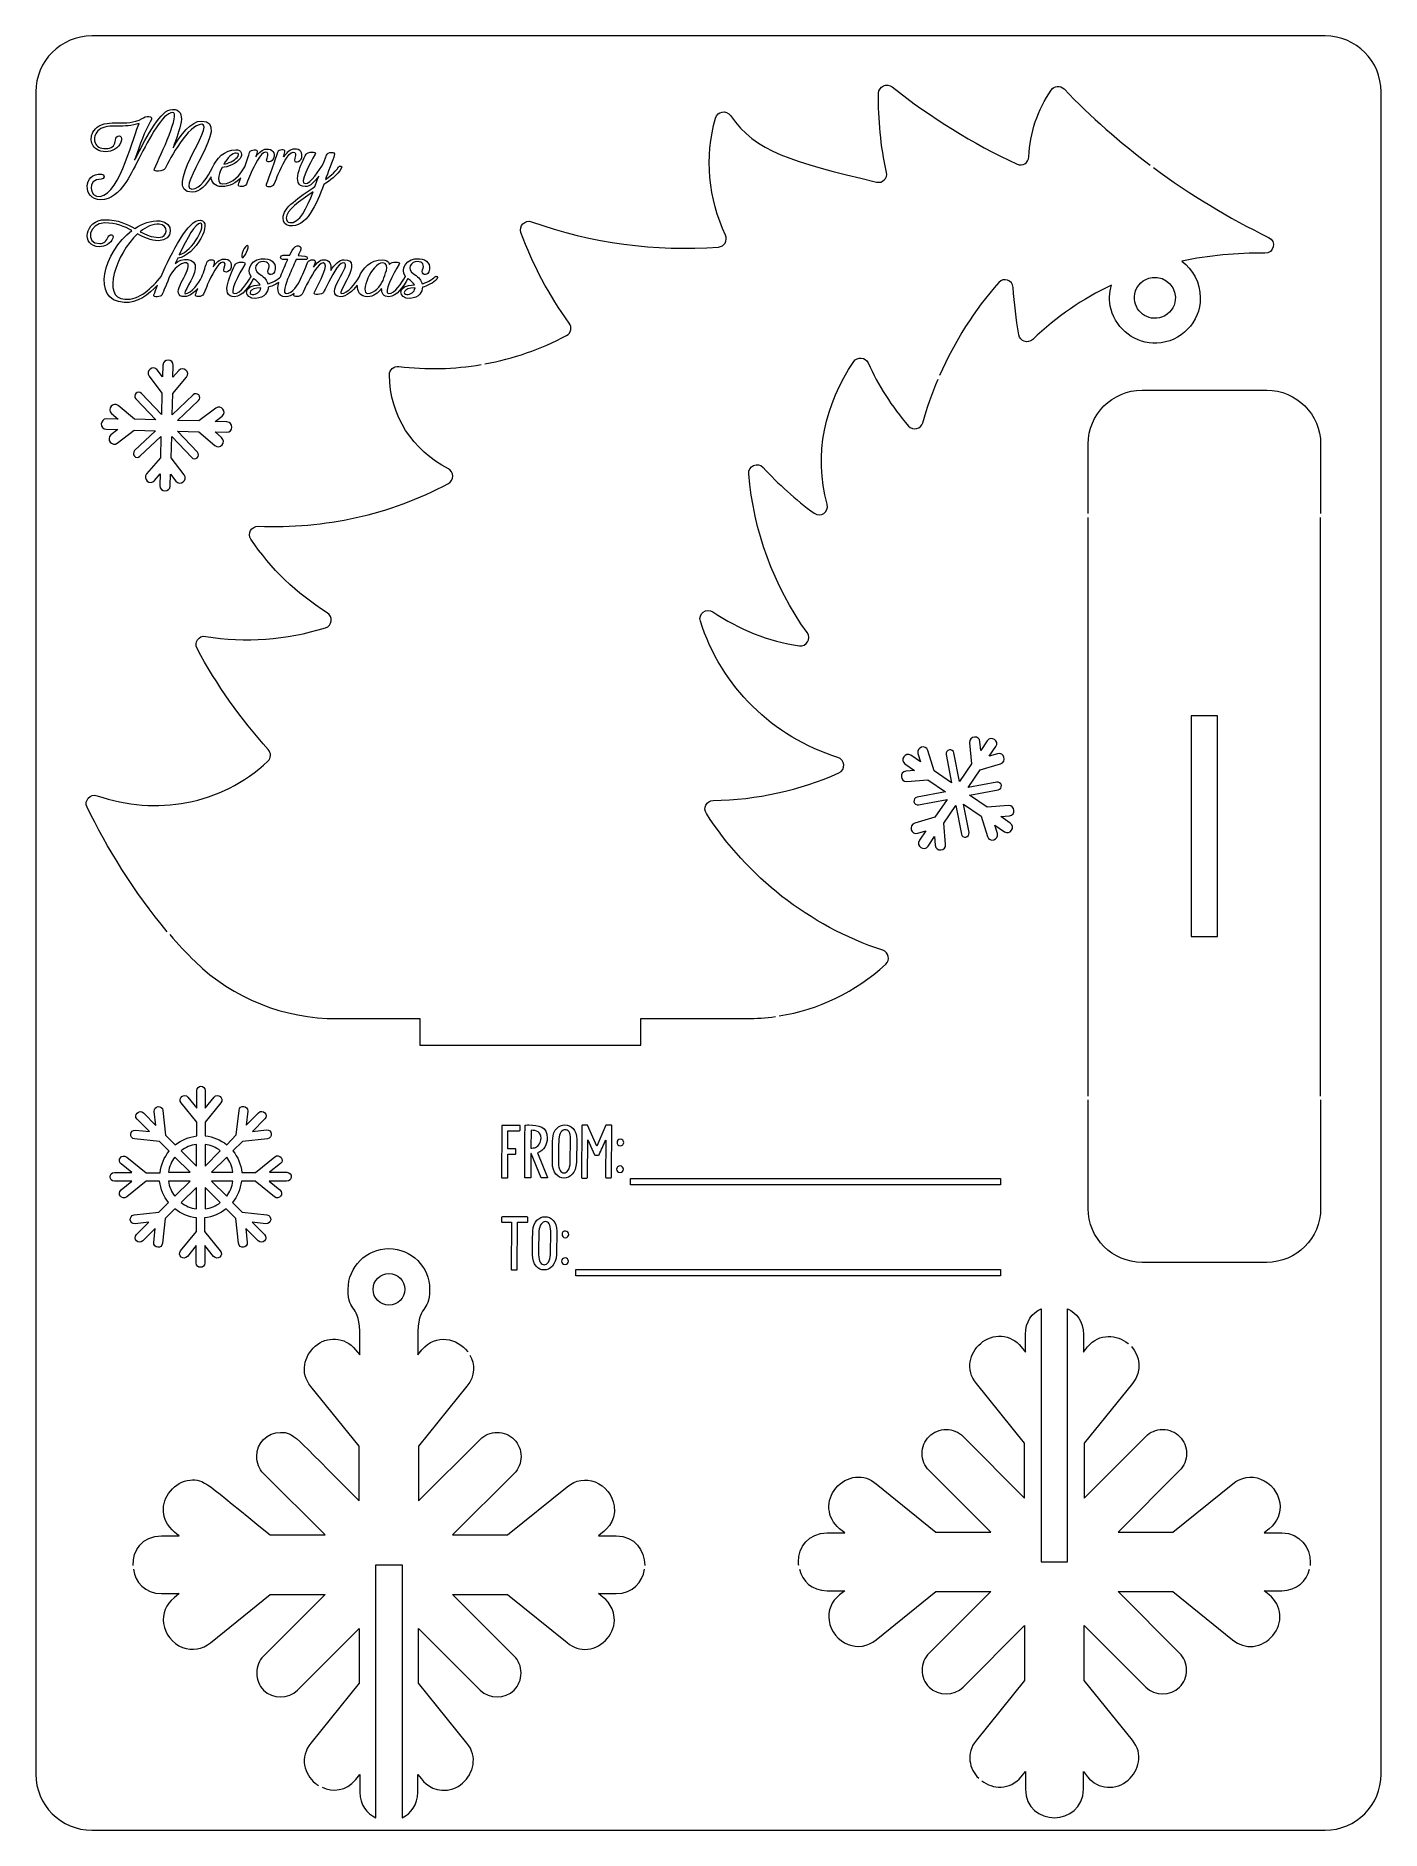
# Model space of a CAD drawing. Header units: inches. Extents: x -1113 to -961, y -121 to 82.
import ezdxf

# ---------------------------------------------------------------- set-up
doc = ezdxf.new("R2010")
doc.units = ezdxf.units.IN
doc.header["$MEASUREMENT"] = 0
doc.layers.add('_U+0421_U+043B_U+043E_U+0439 1', color=7, linetype='Continuous')

# ---------------------------------------------------------------- blocks, each defined once
blk = doc.blocks.new('block 2')
at = {"layer": '_U+0421_U+043B_U+043E_U+0439 1', "color": 7, "lineweight": 5, "true_color": 0xffffff}
for points, knots in [([(-1106.03, 63.29), (-1104.84, 63.29), (-1103.94, 64.17), (-1103.29, 65.09), (-1102.82, 65.77), (-1102.29, 66.8), (-1101.71, 67.92), (-1100.46, 70.33), (-1099.01, 73.11), (-1097.88, 73.16), (-1096.93, 73.2), (-1099.17, 68.46), (-1099.94, 66.78), (-1100.16, 66.32), (-1098.85, 66.52), (-1098.72, 66.81), (-1098.18, 67.95), (-1096.1, 71.83), (-1094.57, 71.83), (-1092.98, 71.83), (-1099.2, 64.14), (-1095.67, 64.14), (-1094.76, 64.14), (-1094.08, 64.97), (-1093.52, 65.89), (-1093.48, 65.26), (-1093.11, 64.78), (-1092.3, 64.78), (-1091.38, 64.78), (-1090.68, 65.21), (-1090.14, 65.78), (-1090.25, 65.49), (-1090.35, 65.22), (-1090.42, 65.02), (-1090.56, 64.68), (-1089.66, 64.7), (-1089.51, 65.06), (-1089.32, 65.51), (-1089.2, 65.82), (-1089.07, 66.18), (-1088.62, 67.12), (-1087.92, 68.63), (-1087.36, 68.67), (-1087.03, 68.69), (-1087.03, 68.41), (-1087.18, 68.01), (-1087.43, 67.26), (-1086.5, 67.55), (-1086.4, 68.06), (-1086.31, 68.54), (-1086.48, 69.08), (-1087.26, 69.03), (-1087.7, 69), (-1088.1, 68.63), (-1088.45, 68.14), (-1088.4, 68.31), (-1088.33, 68.49), (-1088.3, 68.7), (-1088.22, 69.06), (-1089.02, 69.01), (-1089.15, 68.65), (-1089.27, 68.28), (-1089.48, 67.65), (-1089.71, 67), (-1090.21, 66.12), (-1091.03, 65.09), (-1092.17, 65.09), (-1092.88, 65.09), (-1092.74, 66.03), (-1092.28, 66.95), (-1091.67, 66.9), (-1090.58, 67.44), (-1090.24, 67.95), (-1089.92, 68.38), (-1090.02, 68.95), (-1090.7, 68.95), (-1091.98, 68.95), (-1092.96, 67.94), (-1093.34, 66.92), (-1093.92, 65.87), (-1094.71, 64.5), (-1095.68, 64.5), (-1097.62, 64.5), (-1091.01, 72.2), (-1094.6, 72.2), (-1095.77, 72.2), (-1096.97, 70.64), (-1097.83, 69.15), (-1097.09, 71.21), (-1096.11, 73.52), (-1097.89, 73.52), (-1099.25, 73.52), (-1100.72, 70.58), (-1102.02, 68.08), (-1102.02, 68.08), (-1102.19, 67.76), (-1102.19, 67.76), (-1101.5, 69.74), (-1101.11, 70.95), (-1100.4, 72.1), (-1099.87, 72.96), (-1101.05, 72.78), (-1101.33, 72.47), (-1102.26, 71.99), (-1103.21, 71.99), (-1104.08, 71.99), (-1104.52, 71.99), (-1104.93, 71.99), (-1105.3, 71.94), (-1106.23, 71.81), (-1106.78, 71.29), (-1107, 70.72), (-1107.07, 70.49), (-1107.11, 70.26), (-1107.1, 70.04), (-1107.07, 69.82), (-1107.01, 69.59), (-1106.88, 69.4), (-1106.59, 68.94), (-1106.02, 68.63), (-1105.17, 68.74), (-1104.45, 68.85), (-1103.81, 69.35), (-1103.67, 70.04), (-1103.55, 70.63), (-1104.27, 70.73), (-1104.35, 70.05), (-1104.39, 69.54), (-1104.67, 69.17), (-1105.2, 69.1), (-1105.89, 69), (-1106.36, 69.24), (-1106.58, 69.6), (-1106.67, 69.75), (-1106.72, 69.92), (-1106.74, 70.08), (-1106.75, 70.26), (-1106.73, 70.44), (-1106.66, 70.6), (-1106.49, 71.06), (-1106.04, 71.47), (-1105.27, 71.58), (-1104.92, 71.64), (-1104.52, 71.63), (-1104.1, 71.63), (-1103.33, 71.63), (-1102.49, 71.63), (-1101.66, 71.94), (-1102.26, 70.82), (-1103.79, 64.01), (-1106.09, 63.65), (-1107.32, 63.45), (-1107.63, 65.71), (-1105.98, 65.6), (-1105.56, 65.58), (-1105.49, 66.17), (-1105.94, 66.2), (-1108.03, 66.37), (-1108.12, 63.29), (-1106.03, 63.29)], [0, 0, 0, 0, 1, 1, 1, 2, 2, 2, 3, 3, 3, 4, 4, 4, 5, 5, 5, 6, 6, 6, 7, 7, 7, 8, 8, 8, 9, 9, 9, 10, 10, 10, 11, 11, 11, 12, 12, 12, 13, 13, 13, 14, 14, 14, 15, 15, 15, 16, 16, 16, 17, 17, 17, 18, 18, 18, 19, 19, 19, 20, 20, 20, 21, 21, 21, 22, 22, 22, 23, 23, 23, 24, 24, 24, 25, 25, 25, 26, 26, 26, 27, 27, 27, 28, 28, 28, 29, 29, 29, 30, 30, 30, 31, 31, 31, 32, 32, 32, 33, 33, 33, 34, 34, 34, 35, 35, 35, 36, 36, 36, 37, 37, 37, 38, 38, 38, 39, 39, 39, 40, 40, 40, 41, 41, 41, 42, 42, 42, 43, 43, 43, 44, 44, 44, 45, 45, 45, 46, 46, 46, 47, 47, 47, 48, 48, 48, 49, 49, 49, 50, 50, 50, 51, 51, 51, 52, 52, 52, 53, 53, 53, 53]), ([(-1090.66, 68.58), (-1090.27, 68.58), (-1090.42, 68.26), (-1090.57, 68.09), (-1090.87, 67.71), (-1091.6, 67.38), (-1092.08, 67.31), (-1091.67, 68), (-1091.1, 68.58), (-1090.66, 68.58)], [0, 0, 0, 0, 1, 1, 1, 2, 2, 2, 3, 3, 3, 3])]:
    blk.add_open_spline(points, degree=3, knots=knots, dxfattribs=at)
blk = doc.blocks.new('block 3')
at = {"layer": '_U+0421_U+043B_U+043E_U+0439 1', "color": 7, "lineweight": 5, "true_color": 0xffffff}
for points, knots in [([(-1082.85, 64.78), (-1082.25, 64.78), (-1081.82, 65.31), (-1081.32, 65.97), (-1081.51, 65.47), (-1081.66, 65.02), (-1081.75, 64.77), (-1083.53, 63.58), (-1085.38, 62.41), (-1085.36, 61.21), (-1085.36, 60.78), (-1085.16, 60.42), (-1084.64, 60.34), (-1082.76, 60.03), (-1081.53, 62.81), (-1080.76, 65), (-1080.09, 65.47), (-1079.24, 65.97), (-1078.73, 66.91), (-1078.63, 67.1), (-1078.95, 67.2), (-1079.07, 67.01), (-1079.52, 66.28), (-1080.2, 65.86), (-1080.56, 65.59), (-1080.39, 66.08), (-1079.67, 67.97), (-1079.56, 68.3), (-1079.37, 68.85), (-1080.34, 68.68), (-1080.45, 68.35), (-1080.45, 68.35), (-1080.78, 67.42), (-1080.78, 67.42), (-1081.28, 66.62), (-1082.23, 65.11), (-1082.85, 65.11), (-1083.59, 65.11), (-1082.34, 67.35), (-1081.72, 68.43), (-1081.45, 68.87), (-1082.65, 68.68), (-1082.76, 68.46), (-1083.21, 67.55), (-1084.62, 64.78), (-1082.85, 64.78)], [0, 0, 0, 0, 1, 1, 1, 2, 2, 2, 3, 3, 3, 4, 4, 4, 5, 5, 5, 6, 6, 6, 7, 7, 7, 8, 8, 8, 9, 9, 9, 10, 10, 10, 11, 11, 11, 12, 12, 12, 13, 13, 13, 14, 14, 14, 15, 15, 15, 15]), ([(-1084.59, 60.7), (-1084.9, 60.74), (-1085.01, 60.96), (-1085.01, 61.22), (-1085.01, 62.1), (-1083.53, 63.12), (-1081.97, 64.17), (-1082.64, 62.38), (-1083.55, 60.53), (-1084.59, 60.7)], [0, 0, 0, 0, 1, 1, 1, 2, 2, 2, 3, 3, 3, 3])]:
    blk.add_open_spline(points, degree=3, knots=knots, dxfattribs=at)
blk = doc.blocks.new('block 4')
at = {"layer": '_U+0421_U+043B_U+043E_U+0439 1', "color": 7, "lineweight": 5, "true_color": 0xffffff}
for points, knots in [([(-1104.64, 58.93), (-1104.47, 59.34), (-1105.03, 59.47), (-1105.17, 59.07), (-1105.33, 58.65), (-1105.69, 58.32), (-1106.13, 58.32), (-1107.84, 58.32), (-1107.37, 60.67), (-1105.57, 60.67), (-1104.25, 60.67), (-1103.33, 60.25), (-1102.5, 59.8), (-1105.65, 57.39), (-1107.2, 51.89), (-1103.36, 51.65), (-1101.88, 51.56), (-1100.6, 52.52), (-1099.57, 53.63), (-1099.75, 53.17), (-1099.89, 52.78), (-1099.99, 52.51), (-1100.11, 52.19), (-1099.19, 52.28), (-1099.09, 52.49), (-1098.9, 52.93), (-1098.55, 53.79), (-1098.14, 54.76), (-1097.59, 55.79), (-1095.97, 56.79), (-1096.1, 55.69), (-1096.22, 54.68), (-1098.34, 52.32), (-1096.49, 52.32), (-1095.97, 52.32), (-1095.45, 52.75), (-1095.02, 53.25), (-1095.12, 52.99), (-1095.2, 52.75), (-1095.27, 52.57), (-1095.41, 52.22), (-1094.51, 52.24), (-1094.36, 52.6), (-1094.17, 53.06), (-1094.05, 53.37), (-1093.92, 53.72), (-1093.47, 54.67), (-1092.77, 56.17), (-1092.2, 56.21), (-1091.88, 56.24), (-1091.88, 55.96), (-1092.03, 55.56), (-1092.28, 54.8), (-1091.35, 55.09), (-1091.25, 55.6), (-1091.16, 56.08), (-1091.33, 56.63), (-1092.1, 56.57), (-1092.55, 56.55), (-1092.95, 56.17), (-1093.29, 55.68), (-1093.25, 55.86), (-1093.18, 56.04), (-1093.15, 56.25), (-1093.07, 56.6), (-1093.87, 56.56), (-1094, 56.19), (-1094.12, 55.83), (-1094.33, 55.2), (-1094.56, 54.54), (-1094.93, 53.88), (-1095.74, 52.64), (-1096.44, 52.64), (-1096.82, 52.64), (-1095.43, 54.35), (-1095.31, 55.49), (-1095.16, 56.75), (-1096.92, 56.76), (-1097.58, 56.05), (-1097.58, 56.05), (-1097.3, 56.67), (-1097.3, 56.67), (-1095.23, 56.95), (-1093.29, 60.85), (-1094.7, 60.97), (-1096.09, 61.1), (-1098.02, 57.27), (-1099.17, 54.59), (-1100.21, 53.32), (-1101.64, 51.91), (-1103.3, 52.01), (-1105.97, 52.17), (-1104.3, 57.15), (-1101.85, 59.42), (-1101.11, 59.01), (-1100.4, 58.65), (-1099.46, 58.65), (-1097.78, 58.65), (-1097.65, 60.77), (-1099.34, 60.88), (-1100.35, 60.94), (-1101.31, 60.61), (-1102.17, 60.03), (-1103.07, 60.53), (-1104.06, 61.03), (-1105.54, 61.03), (-1107.8, 61.03), (-1108.36, 57.96), (-1106.15, 57.96), (-1105.55, 57.96), (-1104.88, 58.35), (-1104.64, 58.93)], [0, 0, 0, 0, 1, 1, 1, 2, 2, 2, 3, 3, 3, 4, 4, 4, 5, 5, 5, 6, 6, 6, 7, 7, 7, 8, 8, 8, 9, 9, 9, 10, 10, 10, 11, 11, 11, 12, 12, 12, 13, 13, 13, 14, 14, 14, 15, 15, 15, 16, 16, 16, 17, 17, 17, 18, 18, 18, 19, 19, 19, 20, 20, 20, 21, 21, 21, 22, 22, 22, 23, 23, 23, 24, 24, 24, 25, 25, 25, 26, 26, 26, 27, 27, 27, 28, 28, 28, 29, 29, 29, 30, 30, 30, 31, 31, 31, 32, 32, 32, 33, 33, 33, 34, 34, 34, 35, 35, 35, 36, 36, 36, 37, 37, 37, 37]), ([(-1099.41, 60.53), (-1098.33, 60.45), (-1098.35, 59.02), (-1099.43, 59.02), (-1100.25, 59.02), (-1100.89, 59.31), (-1101.55, 59.67), (-1100.86, 60.23), (-1100.12, 60.56), (-1099.41, 60.53)], [0, 0, 0, 0, 1, 1, 1, 2, 2, 2, 3, 3, 3, 3]), ([(-1094.73, 60.62), (-1094.01, 60.55), (-1095.56, 57.44), (-1097.12, 57.06), (-1096.24, 58.95), (-1095.29, 60.66), (-1094.73, 60.62)], [0, 0, 0, 0, 1, 1, 1, 2, 2, 2, 2])]:
    blk.add_open_spline(points, degree=3, knots=knots, dxfattribs=at)
blk = doc.blocks.new('block 5')
at = {"layer": '_U+0421_U+043B_U+043E_U+0439 1', "color": 7, "lineweight": 5, "true_color": 0xffffff}
for points, knots in [([(-1068.17, 54.56), (-1068.4, 54.27), (-1069.31, 53.8), (-1069.61, 53.76), (-1069.72, 54.12), (-1069.93, 54.5), (-1070.49, 54.83), (-1071.53, 55.48), (-1070.83, 56.31), (-1070.15, 56.29), (-1069.55, 56.29), (-1069.3, 55.92), (-1069.56, 55.34), (-1069.81, 54.82), (-1069.06, 54.58), (-1068.85, 55.11), (-1068.53, 55.97), (-1069.07, 56.54), (-1069.92, 56.61), (-1071.33, 56.75), (-1072.17, 55.42), (-1071.49, 54.59), (-1071.5, 54.58), (-1071.51, 54.57), (-1071.52, 54.56), (-1071.96, 53.85), (-1072.67, 52.66), (-1073.37, 52.66), (-1074.1, 52.66), (-1072.84, 54.92), (-1072.21, 55.98), (-1071.96, 56.4), (-1073.17, 56.22), (-1073.25, 56.05), (-1073.25, 56.05), (-1073.29, 55.97), (-1073.29, 55.97), (-1073.42, 56.35), (-1073.74, 56.49), (-1074.13, 56.49), (-1075.42, 56.49), (-1076.37, 55.52), (-1076.76, 54.51), (-1077.21, 53.79), (-1078.05, 52.67), (-1078.74, 52.67), (-1079.37, 52.67), (-1076.12, 56.49), (-1078.43, 56.49), (-1078.98, 56.49), (-1079.52, 55.95), (-1079.96, 55.28), (-1079.87, 55.96), (-1080.04, 56.49), (-1080.81, 56.49), (-1081.15, 56.49), (-1081.54, 56.14), (-1081.91, 55.65), (-1081.91, 55.65), (-1081.73, 56.17), (-1081.73, 56.17), (-1081.57, 56.6), (-1082.43, 56.56), (-1082.55, 56.24), (-1082.72, 55.82), (-1083.05, 55.05), (-1083.38, 54.29), (-1083.7, 53.66), (-1084.28, 52.66), (-1085, 52.66), (-1085.43, 52.66), (-1085.14, 53.61), (-1084.69, 54.67), (-1084.42, 55.31), (-1084.16, 55.87), (-1083.88, 56.51), (-1083.88, 56.51), (-1082.89, 56.51), (-1082.89, 56.51), (-1082.53, 56.39), (-1082.51, 56.91), (-1082.89, 56.91), (-1082.89, 56.91), (-1083.66, 56.96), (-1083.66, 56.96), (-1083.5, 57.32), (-1083.46, 57.37), (-1083.43, 57.43), (-1083.09, 58.13), (-1083.89, 58.43), (-1084.34, 57.53), (-1084.34, 57.53), (-1084.58, 57.03), (-1084.58, 57.03), (-1084.58, 57.03), (-1084.59, 57.01), (-1084.59, 57.01), (-1084.59, 57.01), (-1085.37, 57), (-1085.37, 57), (-1085.72, 57), (-1085.74, 56.51), (-1085.38, 56.51), (-1085.38, 56.51), (-1084.82, 56.51), (-1084.82, 56.51), (-1085.11, 55.89), (-1085.38, 55.3), (-1085.61, 54.67), (-1085.62, 54.63), (-1085.64, 54.6), (-1085.65, 54.56), (-1085.65, 54.56), (-1085.65, 54.56), (-1085.65, 54.56), (-1085.88, 54.27), (-1086.79, 53.8), (-1087.09, 53.76), (-1087.2, 54.12), (-1087.41, 54.5), (-1087.97, 54.83), (-1089.01, 55.48), (-1088.31, 56.31), (-1087.63, 56.29), (-1087.03, 56.29), (-1086.78, 55.92), (-1087.04, 55.34), (-1087.29, 54.82), (-1086.54, 54.58), (-1086.33, 55.11), (-1086.01, 55.97), (-1086.56, 56.54), (-1087.4, 56.61), (-1088.81, 56.75), (-1089.65, 55.42), (-1088.98, 54.59), (-1088.98, 54.58), (-1088.99, 54.57), (-1089, 54.56), (-1089.45, 53.85), (-1090.16, 52.66), (-1090.85, 52.66), (-1091.58, 52.66), (-1090.34, 54.89), (-1089.71, 55.97), (-1089.45, 56.41), (-1090.65, 56.22), (-1090.76, 56), (-1091.2, 55.09), (-1092.62, 52.3), (-1090.85, 52.3), (-1090.02, 52.3), (-1089.2, 53.49), (-1088.72, 54.35), (-1088.69, 54.33), (-1088.67, 54.31), (-1088.64, 54.29), (-1088.28, 54.08), (-1088.07, 53.85), (-1087.97, 53.64), (-1089.99, 53.71), (-1089.84, 52.01), (-1088.46, 52.11), (-1087.38, 52.18), (-1087.08, 52.86), (-1087.04, 53.4), (-1086.78, 53.45), (-1086.25, 53.65), (-1085.84, 53.92), (-1086.07, 53.01), (-1085.97, 52.3), (-1085.1, 52.3), (-1084.73, 52.3), (-1084.39, 52.45), (-1084.09, 52.68), (-1084.1, 52.67), (-1084.1, 52.65), (-1084.11, 52.64), (-1084.34, 52.14), (-1083.36, 52.28), (-1083.2, 52.61), (-1083, 53.01), (-1082.84, 53.34), (-1082.7, 53.64), (-1082.2, 54.56), (-1081.4, 56.14), (-1080.81, 56.14), (-1080.07, 56.14), (-1081.2, 53.9), (-1081.82, 52.82), (-1082.08, 52.38), (-1080.88, 52.57), (-1080.77, 52.79), (-1080.67, 52.99), (-1080.53, 53.29), (-1080.38, 53.62), (-1079.87, 54.52), (-1079.14, 56.13), (-1078.55, 56.13), (-1077.32, 56.13), (-1081.01, 52.31), (-1078.84, 52.31), (-1078.22, 52.31), (-1077.49, 52.95), (-1076.95, 53.63), (-1076.97, 52.89), (-1076.62, 52.3), (-1075.77, 52.3), (-1075.12, 52.3), (-1074.58, 52.74), (-1074.2, 53.23), (-1074.2, 52.69), (-1073.99, 52.3), (-1073.37, 52.3), (-1072.52, 52.3), (-1071.72, 53.49), (-1071.24, 54.35), (-1071.21, 54.33), (-1071.18, 54.31), (-1071.15, 54.29), (-1070.8, 54.08), (-1070.59, 53.85), (-1070.49, 53.64), (-1072.51, 53.71), (-1072.35, 52.01), (-1070.98, 52.11), (-1069.9, 52.18), (-1069.6, 52.86), (-1069.56, 53.4), (-1069.18, 53.47), (-1068.25, 53.86), (-1067.93, 54.3), (-1067.71, 54.61), (-1068.06, 54.7), (-1068.17, 54.56)], [0, 0, 0, 0, 1, 1, 1, 2, 2, 2, 3, 3, 3, 4, 4, 4, 5, 5, 5, 6, 6, 6, 7, 7, 7, 8, 8, 8, 9, 9, 9, 10, 10, 10, 11, 11, 11, 12, 12, 12, 13, 13, 13, 14, 14, 14, 15, 15, 15, 16, 16, 16, 17, 17, 17, 18, 18, 18, 19, 19, 19, 20, 20, 20, 21, 21, 21, 22, 22, 22, 23, 23, 23, 24, 24, 24, 25, 25, 25, 26, 26, 26, 27, 27, 27, 28, 28, 28, 29, 29, 29, 30, 30, 30, 31, 31, 31, 32, 32, 32, 33, 33, 33, 34, 34, 34, 35, 35, 35, 36, 36, 36, 37, 37, 37, 38, 38, 38, 39, 39, 39, 40, 40, 40, 41, 41, 41, 42, 42, 42, 43, 43, 43, 44, 44, 44, 45, 45, 45, 46, 46, 46, 47, 47, 47, 48, 48, 48, 49, 49, 49, 50, 50, 50, 51, 51, 51, 52, 52, 52, 53, 53, 53, 54, 54, 54, 55, 55, 55, 56, 56, 56, 57, 57, 57, 58, 58, 58, 59, 59, 59, 60, 60, 60, 61, 61, 61, 62, 62, 62, 63, 63, 63, 64, 64, 64, 65, 65, 65, 66, 66, 66, 67, 67, 67, 68, 68, 68, 69, 69, 69, 70, 70, 70, 71, 71, 71, 72, 72, 72, 73, 73, 73, 74, 74, 74, 75, 75, 75, 76, 76, 76, 77, 77, 77, 78, 78, 78, 78]), ([(-1073.63, 55.27), (-1073.78, 54.92), (-1073.93, 54.53), (-1074.04, 54.15), (-1074.36, 53.52), (-1074.99, 52.66), (-1075.77, 52.66), (-1076.74, 52.66), (-1075.32, 56.13), (-1074.09, 56.13), (-1073.56, 56.13), (-1073.54, 55.69), (-1073.63, 55.27)], [0, 0, 0, 0, 1, 1, 1, 2, 2, 2, 3, 3, 3, 4, 4, 4, 4]), ([(-1088.85, 52.55), (-1089.29, 52.55), (-1089.29, 53.3), (-1087.89, 53.3), (-1087.97, 52.83), (-1088.39, 52.55), (-1088.85, 52.55)], [0, 0, 0, 0, 1, 1, 1, 2, 2, 2, 2]), ([(-1071.36, 52.55), (-1071.81, 52.55), (-1071.81, 53.3), (-1070.41, 53.3), (-1070.49, 52.83), (-1070.91, 52.55), (-1071.36, 52.55)], [0, 0, 0, 0, 1, 1, 1, 2, 2, 2, 2])]:
    blk.add_open_spline(points, degree=3, knots=knots, dxfattribs=at)
blk = doc.blocks.new('block 6')
at = {"layer": '_U+0421_U+043B_U+043E_U+0439 1', "color": 7, "lineweight": 5, "true_color": 0xffffff}
for points, knots in [([(-1056.04, -47.5), (-1056.04, -47.5), (-1055.48, -47.5), (-1055.48, -47.5), (-1055.41, -47.5), (-1055.38, -47.47), (-1055.4, -47.44), (-1055.4, -47.44), (-1056.53, -44.64), (-1056.53, -44.64), (-1055.82, -44.43), (-1055.43, -43.69), (-1055.43, -42.98), (-1055.43, -41.71), (-1056.42, -41.49), (-1057.52, -41.49), (-1057.61, -41.49), (-1057.74, -41.49), (-1057.86, -41.5), (-1057.91, -41.5), (-1057.94, -41.52), (-1057.94, -41.55), (-1057.97, -42.73), (-1057.98, -43.59), (-1057.98, -47.46), (-1057.98, -47.48), (-1057.95, -47.5), (-1057.9, -47.5), (-1057.9, -47.5), (-1057.38, -47.5), (-1057.38, -47.5), (-1057.32, -47.5), (-1057.29, -47.48), (-1057.29, -47.46), (-1057.29, -46.56), (-1057.28, -45.63), (-1057.28, -44.72), (-1057.28, -44.72), (-1057.24, -44.72), (-1057.24, -44.72), (-1057.24, -44.72), (-1056.12, -47.47), (-1056.12, -47.47), (-1056.11, -47.49), (-1056.06, -47.5), (-1056.04, -47.5)], [0, 0, 0, 0, 1, 1, 1, 2, 2, 2, 3, 3, 3, 4, 4, 4, 5, 5, 5, 6, 6, 6, 7, 7, 7, 8, 8, 8, 9, 9, 9, 10, 10, 10, 11, 11, 11, 12, 12, 12, 13, 13, 13, 14, 14, 14, 15, 15, 15, 15]), ([(-1057.3, -44.11), (-1057.3, -44.11), (-1057.26, -42.1), (-1057.26, -42.1), (-1056.69, -42.09), (-1056.13, -42.28), (-1056.13, -43), (-1056.13, -43.45), (-1056.42, -43.92), (-1056.76, -44.05), (-1056.94, -44.1), (-1057.12, -44.11), (-1057.3, -44.11)], [0, 0, 0, 0, 1, 1, 1, 2, 2, 2, 3, 3, 3, 4, 4, 4, 4])]:
    blk.add_open_spline(points, degree=3, knots=knots, dxfattribs=at)
blk = doc.blocks.new('block 7')
at = {"layer": '_U+0421_U+043B_U+043E_U+0439 1', "color": 7, "lineweight": 5, "true_color": 0xffffff}
for points, knots in [([(-1052.1, -43.13), (-1052.08, -42.04), (-1052.76, -41.49), (-1053.44, -41.49), (-1054.1, -41.49), (-1054.77, -42.01), (-1054.82, -43.06), (-1054.84, -43.63), (-1054.85, -44.33), (-1054.85, -44.99), (-1054.85, -44.99), (-1054.85, -45.77), (-1054.85, -45.77), (-1054.86, -46.91), (-1054.21, -47.52), (-1053.54, -47.52), (-1052.87, -47.52), (-1052.19, -46.93), (-1052.13, -45.75), (-1052.13, -45.75), (-1052.1, -43.13), (-1052.1, -43.13)], [0, 0, 0, 0, 1, 1, 1, 2, 2, 2, 3, 3, 3, 4, 4, 4, 5, 5, 5, 6, 6, 6, 7, 7, 7, 7]), ([(-1052.83, -45.75), (-1052.84, -46.51), (-1053.2, -46.93), (-1053.54, -46.93), (-1053.87, -46.93), (-1054.17, -46.56), (-1054.17, -45.77), (-1054.17, -45), (-1054.16, -43.89), (-1054.12, -43.1), (-1054.1, -42.42), (-1053.74, -42.03), (-1053.39, -42.03), (-1053.08, -42.03), (-1052.78, -42.37), (-1052.79, -43.1), (-1052.79, -43.1), (-1052.83, -45.75), (-1052.83, -45.75)], [0, 0, 0, 0, 1, 1, 1, 2, 2, 2, 3, 3, 3, 4, 4, 4, 5, 5, 5, 6, 6, 6, 6])]:
    blk.add_open_spline(points, degree=3, knots=knots, dxfattribs=at)
blk = doc.blocks.new('block 8')
at = {"layer": '_U+0421_U+043B_U+043E_U+0439 1', "color": 7, "lineweight": 5, "true_color": 0xffffff}
for points, knots in [([(-1055.69, -51.89), (-1056.34, -51.89), (-1057.01, -52.41), (-1057.07, -53.47), (-1057.09, -54.04), (-1057.1, -54.74), (-1057.1, -55.39), (-1057.1, -55.39), (-1057.1, -56.18), (-1057.1, -56.18), (-1057.11, -57.32), (-1056.46, -57.92), (-1055.79, -57.92), (-1055.12, -57.92), (-1054.44, -57.33), (-1054.38, -56.15), (-1054.38, -56.15), (-1054.35, -53.53), (-1054.35, -53.53), (-1054.33, -52.45), (-1055.01, -51.89), (-1055.69, -51.89)], [0, 0, 0, 0, 1, 1, 1, 2, 2, 2, 3, 3, 3, 4, 4, 4, 5, 5, 5, 6, 6, 6, 7, 7, 7, 7]), ([(-1055.07, -56.15), (-1055.09, -56.92), (-1055.44, -57.33), (-1055.79, -57.33), (-1056.12, -57.33), (-1056.42, -56.96), (-1056.42, -56.18), (-1056.42, -55.4), (-1056.41, -54.3), (-1056.37, -53.51), (-1056.34, -52.83), (-1055.99, -52.44), (-1055.64, -52.44), (-1055.33, -52.44), (-1055.03, -52.77), (-1055.04, -53.51), (-1055.04, -53.51), (-1055.07, -56.15), (-1055.07, -56.15)], [0, 0, 0, 0, 1, 1, 1, 2, 2, 2, 3, 3, 3, 4, 4, 4, 5, 5, 5, 6, 6, 6, 6])]:
    blk.add_open_spline(points, degree=3, knots=knots, dxfattribs=at)
blk = doc.blocks.new('block 9')
at = {"layer": '_U+0421_U+043B_U+043E_U+0439 1', "color": 7, "lineweight": 5, "true_color": 0xffffff}
for points, knots in [([(-1084.92, -46.86), (-1084.92, -46.86), (-1086.9, -46.86), (-1086.9, -46.86), (-1086.9, -46.86), (-1085.66, -45.87), (-1085.66, -45.87), (-1085.14, -45.46), (-1085.77, -44.69), (-1086.29, -45.1), (-1086.29, -45.1), (-1088.49, -46.89), (-1088.49, -46.89), (-1088.49, -46.89), (-1090.02, -46.89), (-1090.02, -46.89), (-1090.13, -45.95), (-1090.49, -45.13), (-1091.04, -44.44), (-1091.04, -44.44), (-1089.94, -43.35), (-1089.94, -43.35), (-1089.94, -43.35), (-1087.14, -43.05), (-1087.14, -43.05), (-1086.49, -42.96), (-1086.59, -41.98), (-1087.25, -42.06), (-1087.25, -42.06), (-1088.82, -42.22), (-1088.82, -42.22), (-1088.82, -42.22), (-1087.42, -40.82), (-1087.42, -40.82), (-1086.95, -40.36), (-1087.66, -39.64), (-1088.13, -40.11), (-1088.13, -40.11), (-1089.53, -41.51), (-1089.53, -41.51), (-1089.53, -41.51), (-1089.37, -39.94), (-1089.37, -39.94), (-1089.31, -39.29), (-1090.3, -39.18), (-1090.35, -39.84), (-1090.35, -39.84), (-1090.66, -42.63), (-1090.66, -42.63), (-1090.66, -42.63), (-1091.75, -43.73), (-1091.75, -43.73), (-1092.44, -43.18), (-1093.29, -42.83), (-1094.19, -42.72), (-1094.19, -42.72), (-1094.19, -41.18), (-1094.19, -41.18), (-1094.19, -41.18), (-1092.41, -38.98), (-1092.41, -38.98), (-1092, -38.46), (-1092.77, -37.83), (-1093.18, -38.35), (-1093.18, -38.35), (-1094.17, -39.59), (-1094.17, -39.59), (-1094.17, -39.59), (-1094.17, -37.61), (-1094.17, -37.61), (-1094.17, -36.95), (-1095.15, -36.95), (-1095.15, -37.61), (-1095.15, -37.61), (-1095.15, -39.59), (-1095.15, -39.59), (-1095.15, -39.59), (-1096.14, -38.35), (-1096.14, -38.35), (-1096.55, -37.83), (-1097.32, -38.46), (-1096.91, -38.98), (-1096.91, -38.98), (-1095.13, -41.18), (-1095.13, -41.18), (-1095.13, -41.18), (-1095.13, -42.74), (-1095.13, -42.74), (-1096.03, -42.85), (-1096.88, -43.21), (-1097.57, -43.76), (-1097.57, -43.76), (-1098.67, -42.66), (-1098.67, -42.66), (-1098.67, -42.66), (-1098.97, -39.86), (-1098.97, -39.86), (-1099.05, -39.2), (-1100.04, -39.31), (-1099.96, -39.97), (-1099.96, -39.97), (-1099.79, -41.54), (-1099.79, -41.54), (-1099.79, -41.54), (-1101.19, -40.14), (-1101.19, -40.14), (-1101.66, -39.67), (-1102.37, -40.38), (-1101.9, -40.85), (-1101.9, -40.85), (-1100.5, -42.25), (-1100.5, -42.25), (-1100.5, -42.25), (-1102.07, -42.08), (-1102.07, -42.08), (-1102.73, -42.03), (-1102.84, -43.02), (-1102.18, -43.07), (-1102.18, -43.07), (-1099.38, -43.37), (-1099.38, -43.37), (-1099.38, -43.37), (-1098.28, -44.47), (-1098.28, -44.47), (-1098.83, -45.16), (-1099.19, -45.98), (-1099.3, -46.91), (-1099.3, -46.91), (-1100.89, -46.91), (-1100.89, -46.91), (-1100.89, -46.91), (-1103.08, -45.13), (-1103.08, -45.13), (-1103.6, -44.72), (-1104.24, -45.49), (-1103.71, -45.9), (-1103.71, -45.9), (-1102.48, -46.89), (-1102.48, -46.89), (-1102.48, -46.89), (-1104.46, -46.89), (-1104.46, -46.89), (-1105.11, -46.89), (-1105.11, -47.87), (-1104.46, -47.87), (-1104.46, -47.87), (-1102.48, -47.87), (-1102.48, -47.87), (-1102.48, -47.87), (-1103.71, -48.86), (-1103.71, -48.86), (-1104.24, -49.27), (-1103.6, -50.04), (-1103.08, -49.63), (-1103.08, -49.63), (-1100.89, -47.85), (-1100.89, -47.85), (-1100.89, -47.85), (-1099.35, -47.85), (-1099.35, -47.85), (-1099.24, -48.75), (-1098.89, -49.6), (-1098.34, -50.29), (-1098.34, -50.29), (-1099.43, -51.39), (-1099.43, -51.39), (-1099.43, -51.39), (-1102.23, -51.69), (-1102.23, -51.69), (-1102.89, -51.77), (-1102.78, -52.76), (-1102.12, -52.68), (-1102.12, -52.68), (-1100.56, -52.51), (-1100.56, -52.51), (-1100.56, -52.51), (-1101.96, -53.91), (-1101.96, -53.91), (-1102.43, -54.38), (-1101.71, -55.09), (-1101.25, -54.62), (-1101.25, -54.62), (-1099.85, -53.22), (-1099.85, -53.22), (-1099.85, -53.22), (-1100.01, -54.79), (-1100.01, -54.79), (-1100.07, -55.45), (-1099.08, -55.56), (-1099.02, -54.9), (-1099.02, -54.9), (-1098.72, -52.1), (-1098.72, -52.1), (-1098.72, -52.1), (-1097.62, -51), (-1097.62, -51), (-1096.94, -51.55), (-1096.09, -51.91), (-1095.18, -52.02), (-1095.18, -52.02), (-1095.18, -53.55), (-1095.18, -53.55), (-1095.18, -53.55), (-1096.97, -55.75), (-1096.97, -55.75), (-1097.38, -56.27), (-1096.61, -56.9), (-1096.2, -56.38), (-1096.2, -56.38), (-1095.21, -55.14), (-1095.21, -55.14), (-1095.21, -55.14), (-1095.21, -57.12), (-1095.21, -57.12), (-1095.21, -57.78), (-1094.22, -57.78), (-1094.22, -57.12), (-1094.22, -57.12), (-1094.22, -55.14), (-1094.22, -55.14), (-1094.22, -55.14), (-1093.23, -56.38), (-1093.23, -56.38), (-1092.82, -56.9), (-1092.05, -56.27), (-1092.47, -55.75), (-1092.47, -55.75), (-1094.25, -53.55), (-1094.25, -53.55), (-1094.25, -53.55), (-1094.25, -52.02), (-1094.25, -52.02), (-1093.32, -51.91), (-1092.49, -51.55), (-1091.81, -51), (-1091.81, -51), (-1090.71, -52.1), (-1090.71, -52.1), (-1090.71, -52.1), (-1090.41, -54.9), (-1090.41, -54.9), (-1090.33, -55.56), (-1089.34, -55.45), (-1089.42, -54.79), (-1089.42, -54.79), (-1089.59, -53.22), (-1089.59, -53.22), (-1089.59, -53.22), (-1088.19, -54.62), (-1088.19, -54.62), (-1087.72, -55.09), (-1087.01, -54.38), (-1087.47, -53.91), (-1087.47, -53.91), (-1088.87, -52.51), (-1088.87, -52.51), (-1088.87, -52.51), (-1087.31, -52.68), (-1087.31, -52.68), (-1086.65, -52.73), (-1086.54, -51.74), (-1087.2, -51.69), (-1087.2, -51.69), (-1090, -51.39), (-1090, -51.39), (-1090, -51.39), (-1091.09, -50.29), (-1091.09, -50.29), (-1090.55, -49.6), (-1090.19, -48.75), (-1090.08, -47.85), (-1090.08, -47.85), (-1088.54, -47.85), (-1088.54, -47.85), (-1088.54, -47.85), (-1086.35, -49.63), (-1086.35, -49.63), (-1085.83, -50.04), (-1085.2, -49.27), (-1085.72, -48.86), (-1085.72, -48.86), (-1086.95, -47.87), (-1086.95, -47.87), (-1086.95, -47.87), (-1084.98, -47.87), (-1084.98, -47.87), (-1084.26, -47.85), (-1084.26, -46.86), (-1084.92, -46.86)], [0, 0, 0, 0, 1, 1, 1, 2, 2, 2, 3, 3, 3, 4, 4, 4, 5, 5, 5, 6, 6, 6, 7, 7, 7, 8, 8, 8, 9, 9, 9, 10, 10, 10, 11, 11, 11, 12, 12, 12, 13, 13, 13, 14, 14, 14, 15, 15, 15, 16, 16, 16, 17, 17, 17, 18, 18, 18, 19, 19, 19, 20, 20, 20, 21, 21, 21, 22, 22, 22, 23, 23, 23, 24, 24, 24, 25, 25, 25, 26, 26, 26, 27, 27, 27, 28, 28, 28, 29, 29, 29, 30, 30, 30, 31, 31, 31, 32, 32, 32, 33, 33, 33, 34, 34, 34, 35, 35, 35, 36, 36, 36, 37, 37, 37, 38, 38, 38, 39, 39, 39, 40, 40, 40, 41, 41, 41, 42, 42, 42, 43, 43, 43, 44, 44, 44, 45, 45, 45, 46, 46, 46, 47, 47, 47, 48, 48, 48, 49, 49, 49, 50, 50, 50, 51, 51, 51, 52, 52, 52, 53, 53, 53, 54, 54, 54, 55, 55, 55, 56, 56, 56, 57, 57, 57, 58, 58, 58, 59, 59, 59, 60, 60, 60, 61, 61, 61, 62, 62, 62, 63, 63, 63, 64, 64, 64, 65, 65, 65, 66, 66, 66, 67, 67, 67, 68, 68, 68, 69, 69, 69, 70, 70, 70, 71, 71, 71, 72, 72, 72, 73, 73, 73, 74, 74, 74, 75, 75, 75, 76, 76, 76, 77, 77, 77, 78, 78, 78, 79, 79, 79, 80, 80, 80, 81, 81, 81, 82, 82, 82, 83, 83, 83, 84, 84, 84, 85, 85, 85, 86, 86, 86, 87, 87, 87, 88, 88, 88, 89, 89, 89, 90, 90, 90, 91, 91, 91, 92, 92, 92, 93, 93, 93, 94, 94, 94, 95, 95, 95, 96, 96, 96, 96]), ([(-1095.18, -46.15), (-1095.18, -46.15), (-1096.91, -44.42), (-1096.91, -44.42), (-1096.42, -44.03), (-1095.84, -43.79), (-1095.18, -43.7), (-1095.18, -43.7), (-1095.18, -46.15), (-1095.18, -46.15)], [0, 0, 0, 0, 1, 1, 1, 2, 2, 2, 3, 3, 3, 3]), ([(-1094.19, -43.7), (-1093.54, -43.79), (-1092.96, -44.03), (-1092.47, -44.42), (-1092.47, -44.42), (-1094.19, -46.15), (-1094.19, -46.15), (-1094.19, -46.15), (-1094.19, -43.7), (-1094.19, -43.7)], [0, 0, 0, 0, 1, 1, 1, 2, 2, 2, 3, 3, 3, 3]), ([(-1097.62, -45.13), (-1097.62, -45.13), (-1095.9, -46.86), (-1095.9, -46.86), (-1095.9, -46.86), (-1098.34, -46.86), (-1098.34, -46.86), (-1098.26, -46.2), (-1098.01, -45.62), (-1097.62, -45.13)], [0, 0, 0, 0, 1, 1, 1, 2, 2, 2, 3, 3, 3, 3]), ([(-1093.48, -46.86), (-1093.48, -46.86), (-1091.75, -45.13), (-1091.75, -45.13), (-1091.37, -45.62), (-1091.12, -46.2), (-1091.04, -46.86), (-1091.04, -46.86), (-1093.48, -46.86), (-1093.48, -46.86)], [0, 0, 0, 0, 1, 1, 1, 2, 2, 2, 3, 3, 3, 3]), ([(-1098.34, -47.85), (-1098.34, -47.85), (-1095.9, -47.85), (-1095.9, -47.85), (-1095.9, -47.85), (-1097.62, -49.57), (-1097.62, -49.57), (-1098.01, -49.08), (-1098.26, -48.5), (-1098.34, -47.85)], [0, 0, 0, 0, 1, 1, 1, 2, 2, 2, 3, 3, 3, 3]), ([(-1095.18, -51), (-1095.84, -50.92), (-1096.42, -50.67), (-1096.91, -50.29), (-1096.91, -50.29), (-1095.18, -48.56), (-1095.18, -48.56), (-1095.18, -48.56), (-1095.18, -51), (-1095.18, -51)], [0, 0, 0, 0, 1, 1, 1, 2, 2, 2, 3, 3, 3, 3]), ([(-1094.19, -51), (-1094.19, -51), (-1094.19, -48.56), (-1094.19, -48.56), (-1094.19, -48.56), (-1092.47, -50.29), (-1092.47, -50.29), (-1092.96, -50.67), (-1093.54, -50.92), (-1094.19, -51)], [0, 0, 0, 0, 1, 1, 1, 2, 2, 2, 3, 3, 3, 3]), ([(-1091.75, -49.57), (-1091.75, -49.57), (-1093.48, -47.85), (-1093.48, -47.85), (-1093.48, -47.85), (-1091.04, -47.85), (-1091.04, -47.85), (-1091.12, -48.5), (-1091.37, -49.08), (-1091.75, -49.57)], [0, 0, 0, 0, 1, 1, 1, 2, 2, 2, 3, 3, 3, 3])]:
    blk.add_open_spline(points, degree=3, knots=knots, dxfattribs=at)

msp = doc.modelspace()

# ---------------------------------------------------------------- linework, layer by layer
at = {"layer": '_U+0421_U+043B_U+043E_U+0439 1', "color": 1, "lineweight": 5, "true_color": 0xff0000}
for points in [[(-994.16, -38.22), (-994.16, 27.31)], [(-967.82, -38.22), (-967.82, 27.31)], [(-982.49, 4.83), (-982.49, -20.17), (-979.49, -20.17), (-979.49, 4.83), (-982.49, 4.83)]]:
    msp.add_lwpolyline(points, dxfattribs=at)
at = {"layer": '_U+0421_U+043B_U+043E_U+0439 1', "color": 7, "lineweight": 5, "true_color": 0xffffff}
for points in [[(-1045.99, -47.56), (-1004.07, -47.56), (-1004.07, -48.26), (-1045.99, -48.26), (-1045.99, -47.56)], [(-1052.2, -57.88), (-1004.07, -57.88), (-1004.07, -58.58), (-1052.2, -58.58), (-1052.2, -57.88)]]:
    msp.add_lwpolyline(points, dxfattribs=at)
at = {"layer": '_U+0421_U+043B_U+043E_U+0439 1', "color": 1, "lineweight": 5, "true_color": 0xff0000}
for points, knots in [([(-960.97, 75.49), (-960.97, 75.49), (-960.97, -115.01), (-960.97, -115.01), (-960.97, -118.51), (-963.81, -121.36), (-967.32, -121.36), (-967.32, -121.36), (-1107.02, -121.36), (-1107.02, -121.36), (-1110.52, -121.36), (-1113.37, -118.51), (-1113.37, -115.01), (-1113.37, -115.01), (-1113.37, 75.49), (-1113.37, 75.49), (-1113.37, 79), (-1110.52, 81.84), (-1107.02, 81.84), (-1107.02, 81.84), (-967.32, 81.84), (-967.32, 81.84), (-963.81, 81.84), (-960.97, 79), (-960.97, 75.49)], [0, 0, 0, 0, 1, 1, 1, 2, 2, 2, 3, 3, 3, 4, 4, 4, 5, 5, 5, 6, 6, 6, 7, 7, 7, 8, 8, 8, 8]), ([(-1062.49, 44.69), (-1059.3, 45.28), (-1056.18, 46.35), (-1053.24, 47.92), (-1052.73, 48.19), (-1052.6, 48.85), (-1052.94, 49.31), (-1055.25, 52.49), (-1057.08, 55.93), (-1058.41, 59.57), (-1058.68, 60.32), (-1057.96, 61.06), (-1057.21, 60.79), (-1050.41, 58.38), (-1043.21, 57.4), (-1036.02, 57.93), (-1035.37, 57.97), (-1034.97, 58.66), (-1035.24, 59.26), (-1037.17, 63.44), (-1037.63, 68.07), (-1036.38, 72.54), (-1036.16, 73.32), (-1035.14, 73.49), (-1034.68, 72.82), (-1031.78, 68.65), (-1027.86, 67.65), (-1018.14, 65.29), (-1017.47, 65.12), (-1016.84, 65.72), (-1016.99, 66.39), (-1017.67, 69.39), (-1017.95, 72.39), (-1017.9, 75.34), (-1017.88, 76.13), (-1016.97, 76.54), (-1016.36, 76.06), (-1011.97, 72.59), (-1007.24, 69.66), (-1002.21, 67.31), (-1001.6, 67.02), (-1000.91, 67.47), (-1000.88, 68.15), (-1000.76, 70.87), (-999.88, 73.46), (-998.35, 75.71), (-998.02, 76.21), (-997.31, 76.26), (-996.89, 75.83), (-993.83, 72.66), (-990.55, 69.78), (-987.12, 67.21)], [0, 0, 0, 0, 1, 1, 1, 2, 2, 2, 3, 3, 3, 4, 4, 4, 5, 5, 5, 6, 6, 6, 7, 7, 7, 8, 8, 8, 9, 9, 9, 10, 10, 10, 11, 11, 11, 12, 12, 12, 13, 13, 13, 14, 14, 14, 15, 15, 15, 16, 16, 16, 17, 17, 17, 17]), ([(-986.77, 66.94), (-982.62, 63.87), (-978.25, 61.23), (-973.71, 59.02), (-972.8, 58.58), (-973.12, 57.22), (-974.13, 57.23), (-977.34, 57.28), (-980.5, 56.99), (-983.56, 56.32), (-982.29, 55.39), (-981.45, 53.88), (-981.45, 52.18), (-981.45, 49.41), (-983.64, 47.15), (-986.38, 47.04), (-988.77, 46.94), (-990.91, 48.57), (-991.56, 50.87), (-991.83, 51.84), (-991.77, 52.78), (-991.52, 53.62), (-994.74, 52.09), (-997.74, 50.05), (-1000.44, 47.46), (-1000.99, 46.94), (-1001.9, 47.25), (-1002.02, 48), (-1002.31, 49.77), (-1002.52, 51.56), (-1002.65, 53.35), (-1002.71, 54.18), (-1003.74, 54.54), (-1004.29, 53.91), (-1007.04, 50.78), (-1009.3, 47.24), (-1010.98, 43.4)], [0, 0, 0, 0, 1, 1, 1, 2, 2, 2, 3, 3, 3, 4, 4, 4, 5, 5, 5, 6, 6, 6, 7, 7, 7, 8, 8, 8, 9, 9, 9, 10, 10, 10, 11, 11, 11, 12, 12, 12, 12]), ([(-986.92, 54.48), (-987.89, 54.34), (-988.69, 53.59), (-988.87, 52.63), (-989.19, 50.97), (-987.72, 49.54), (-986.06, 49.92), (-985.21, 50.11), (-984.52, 50.8), (-984.33, 51.65), (-983.97, 53.27), (-985.32, 54.7), (-986.92, 54.48)], [0, 0, 0, 0, 1, 1, 1, 2, 2, 2, 3, 3, 3, 4, 4, 4, 4]), ([(-1029.15, -29.15), (-1024.69, -28.43), (-1020.49, -26.43), (-1017.13, -23.33), (-1017.11, -23.32), (-1017.1, -23.3), (-1017.08, -23.29), (-1016.56, -22.81), (-1016.75, -21.94), (-1017.43, -21.71), (-1025.86, -18.92), (-1032.77, -13.38), (-1037.41, -6.22), (-1037.81, -5.6), (-1037.39, -4.77), (-1036.65, -4.76), (-1031.67, -4.66), (-1026.86, -3.61), (-1022.39, -1.62), (-1021.6, -1.27), (-1021.69, -0.13), (-1022.51, 0.13), (-1029.88, 2.42), (-1035.71, 8.15), (-1038.09, 15.55), (-1038.37, 16.4), (-1037.4, 17.11), (-1036.66, 16.61), (-1033.72, 14.61), (-1030.38, 13.3), (-1026.87, 12.77), (-1026.06, 12.65), (-1025.51, 13.59), (-1025.99, 14.26), (-1029.83, 19.61), (-1032.06, 25.81), (-1032.61, 32.24), (-1032.69, 33.14), (-1031.59, 33.64), (-1030.98, 32.98), (-1029.25, 31.08), (-1027.32, 29.33), (-1025.19, 27.78), (-1024.46, 27.25), (-1023.49, 27.93), (-1023.73, 28.8), (-1025.27, 34.44), (-1023.98, 40.18), (-1020.71, 44.96), (-1020.3, 45.56), (-1019.38, 45.47), (-1019.08, 44.81), (-1017.94, 42.27), (-1016.42, 39.86), (-1014.51, 37.66), (-1014.01, 37.09), (-1013.09, 37.31), (-1012.88, 38.04), (-1012.41, 39.73), (-1011.84, 41.37), (-1011.16, 42.96)], [0, 0, 0, 0, 1, 1, 1, 2, 2, 2, 3, 3, 3, 4, 4, 4, 5, 5, 5, 6, 6, 6, 7, 7, 7, 8, 8, 8, 9, 9, 9, 10, 10, 10, 11, 11, 11, 12, 12, 12, 13, 13, 13, 14, 14, 14, 15, 15, 15, 16, 16, 16, 17, 17, 17, 18, 18, 18, 19, 19, 19, 20, 20, 20, 20]), ([(-1098.48, -19.61), (-1102.24, -15.15), (-1105.37, -10), (-1107.57, -5.51), (-1107.93, -4.76), (-1107.21, -3.93), (-1106.42, -4.21), (-1099.75, -6.49), (-1092.46, -5.3), (-1087.07, -0.3), (-1086.7, 0.05), (-1086.69, 0.63), (-1087.04, 1.01), (-1090.17, 4.5), (-1092.88, 8.34), (-1095.11, 12.45), (-1095.48, 13.14), (-1094.91, 13.96), (-1094.13, 13.84), (-1089.63, 13.11), (-1085, 13.42), (-1080.57, 14.81), (-1079.79, 15.05), (-1079.68, 16.09), (-1080.37, 16.52), (-1083.85, 18.69), (-1086.77, 21.5), (-1089, 24.84), (-1089.43, 25.48), (-1088.95, 26.33), (-1088.18, 26.31), (-1080.62, 26.02), (-1073.28, 27.6), (-1066.64, 31.15), (-1065.98, 31.5), (-1065.97, 32.47), (-1066.64, 32.82), (-1070.65, 34.88), (-1073.3, 38.79), (-1073.31, 43.46), (-1073.31, 44.03), (-1072.81, 44.46), (-1072.24, 44.4), (-1069.11, 44.03), (-1065.98, 44.1), (-1062.92, 44.61)], [0, 0, 0, 0, 1, 1, 1, 2, 2, 2, 3, 3, 3, 4, 4, 4, 5, 5, 5, 6, 6, 6, 7, 7, 7, 8, 8, 8, 9, 9, 9, 10, 10, 10, 11, 11, 11, 12, 12, 12, 13, 13, 13, 14, 14, 14, 15, 15, 15, 15]), ([(-994.16, 27.75), (-994.16, 27.75), (-994.16, 35.61), (-994.16, 35.61), (-994.16, 38.98), (-991.42, 41.72), (-988.04, 41.72), (-988.04, 41.72), (-973.93, 41.72), (-973.93, 41.72), (-970.56, 41.72), (-967.82, 38.98), (-967.82, 35.61), (-967.82, 35.61), (-967.82, 27.75), (-967.82, 27.75)], [0, 0, 0, 0, 1, 1, 1, 2, 2, 2, 3, 3, 3, 4, 4, 4, 5, 5, 5, 5]), ([(-1098.19, -19.94), (-1097.27, -21.01), (-1096.31, -22.04), (-1095.32, -23), (-1091.04, -27.19), (-1085.23, -29.45), (-1079.24, -29.45), (-1079.24, -29.45), (-1069.86, -29.45), (-1069.86, -29.45), (-1069.86, -29.45), (-1069.86, -32.45), (-1069.86, -32.45), (-1069.86, -32.45), (-1044.85, -32.45), (-1044.85, -32.45), (-1044.85, -32.45), (-1044.85, -29.45), (-1044.85, -29.45), (-1044.85, -29.45), (-1032.86, -29.45), (-1032.86, -29.45), (-1031.76, -29.45), (-1030.66, -29.37), (-1029.59, -29.22)], [0, 0, 0, 0, 1, 1, 1, 2, 2, 2, 3, 3, 3, 4, 4, 4, 5, 5, 5, 6, 6, 6, 7, 7, 7, 8, 8, 8, 8]), ([(-967.82, -38.66), (-967.82, -38.66), (-967.82, -50.94), (-967.82, -50.94), (-967.82, -54.32), (-970.56, -57.06), (-973.93, -57.06), (-973.93, -57.06), (-988.04, -57.06), (-988.04, -57.06), (-991.42, -57.06), (-994.16, -54.32), (-994.16, -50.94), (-994.16, -50.94), (-994.16, -38.66), (-994.16, -38.66)], [0, 0, 0, 0, 1, 1, 1, 2, 2, 2, 3, 3, 3, 4, 4, 4, 5, 5, 5, 5]), ([(-1102.35, -91.38), (-1102.4, -89.72), (-1101.32, -88.02), (-1099.13, -88.02), (-1099.13, -88.02), (-1097.14, -88.02), (-1097.14, -88.02), (-1097.73, -87.53), (-1098.8, -86.82), (-1098.92, -85.3), (-1098.98, -84.46), (-1098.69, -83.61), (-1098.13, -82.97), (-1097.56, -82.26), (-1096.74, -81.8), (-1095.9, -81.72), (-1094.29, -81.56), (-1094.18, -81.98), (-1086.81, -87.93), (-1086.81, -87.93), (-1080.59, -87.93), (-1080.59, -87.93), (-1080.59, -87.93), (-1087.57, -80.96), (-1087.57, -80.96), (-1088.08, -80.45), (-1088.35, -79.77), (-1088.35, -79.03), (-1088.35, -77.51), (-1087.16, -76.32), (-1085.64, -76.32), (-1084.14, -76.32), (-1084.34, -76.48), (-1076.74, -84.08), (-1076.74, -84.08), (-1076.74, -77.87), (-1076.74, -77.87), (-1076.74, -77.87), (-1082.21, -71.1), (-1082.21, -71.1), (-1083.5, -69.55), (-1082.95, -67.64), (-1081.73, -66.56), (-1080.43, -65.4), (-1078.39, -65.44), (-1077.14, -66.95), (-1077.14, -66.95), (-1076.65, -67.54), (-1076.65, -67.54), (-1076.65, -67.54), (-1076.65, -65.54), (-1076.65, -65.54), (-1076.65, -61.53), (-1077.99, -62.96), (-1077.99, -60.11), (-1077.99, -57.56), (-1075.92, -55.49), (-1073.38, -55.49), (-1070.83, -55.49), (-1068.76, -57.56), (-1068.76, -60.11), (-1068.76, -63), (-1070.1, -61.5), (-1070.1, -65.54), (-1070.1, -65.54), (-1070.1, -67.54), (-1070.1, -67.54), (-1070.1, -67.54), (-1069.63, -66.96), (-1069.63, -66.96), (-1068.03, -65.04), (-1065.61, -65.66), (-1064.45, -67.18)], [0, 0, 0, 0, 1, 1, 1, 2, 2, 2, 3, 3, 3, 4, 4, 4, 5, 5, 5, 6, 6, 6, 7, 7, 7, 8, 8, 8, 9, 9, 9, 10, 10, 10, 11, 11, 11, 12, 12, 12, 13, 13, 13, 14, 14, 14, 15, 15, 15, 16, 16, 16, 17, 17, 17, 18, 18, 18, 19, 19, 19, 20, 20, 20, 21, 21, 21, 22, 22, 22, 23, 23, 23, 24, 24, 24, 24]), ([(-1073.38, -58.31), (-1074.36, -58.31), (-1075.17, -59.11), (-1075.17, -60.11), (-1075.17, -61.09), (-1074.36, -61.9), (-1073.38, -61.9), (-1072.39, -61.9), (-1071.58, -61.09), (-1071.58, -60.11), (-1071.58, -59.11), (-1072.39, -58.31), (-1073.38, -58.31)], [0, 0, 0, 0, 1, 1, 1, 2, 2, 2, 3, 3, 3, 4, 4, 4, 4]), ([(-1026.94, -91.38), (-1026.96, -91.25), (-1026.97, -91.1), (-1026.97, -90.97), (-1026.97, -89.34), (-1025.86, -87.69), (-1023.74, -87.69), (-1023.74, -87.69), (-1021.74, -87.69), (-1021.74, -87.69), (-1021.74, -87.69), (-1022.32, -87.22), (-1022.32, -87.22), (-1023.03, -86.62), (-1023.45, -85.83), (-1023.52, -84.97), (-1023.58, -84.13), (-1023.3, -83.28), (-1022.73, -82.63), (-1022.16, -81.93), (-1021.35, -81.47), (-1020.5, -81.39), (-1019.67, -81.3), (-1018.86, -81.56), (-1018.17, -82.14), (-1018.17, -82.14), (-1011.41, -87.6), (-1011.41, -87.6), (-1011.41, -87.6), (-1005.2, -87.6), (-1005.2, -87.6), (-1005.2, -87.6), (-1012.17, -80.62), (-1012.17, -80.62), (-1012.68, -80.12), (-1012.96, -79.43), (-1012.96, -78.7), (-1012.96, -77.96), (-1012.68, -77.28), (-1012.17, -76.78), (-1011.66, -76.27), (-1010.98, -75.99), (-1010.25, -75.99), (-1009.51, -75.99), (-1008.83, -76.27), (-1008.32, -76.78), (-1008.32, -76.78), (-1001.35, -83.75), (-1001.35, -83.75), (-1001.35, -83.75), (-1001.35, -77.53), (-1001.35, -77.53), (-1001.35, -77.53), (-1006.82, -70.76), (-1006.82, -70.76), (-1008.1, -69.22), (-1007.55, -67.31), (-1006.33, -66.23), (-1005.69, -65.66), (-1004.83, -65.36), (-1003.98, -65.43), (-1003.12, -65.49), (-1002.32, -65.91), (-1001.74, -66.62), (-1001.74, -66.62), (-1001.26, -67.21), (-1001.26, -67.21), (-1001.26, -67.21), (-1001.26, -65.21), (-1001.26, -65.21), (-1001.26, -63.76), (-1000.49, -62.78), (-999.48, -62.31), (-999.48, -62.31), (-999.48, -90.97), (-999.48, -90.97), (-999.48, -90.97), (-996.48, -90.97), (-996.48, -90.97), (-996.48, -90.97), (-996.48, -62.31), (-996.48, -62.31), (-995.48, -62.78), (-994.7, -63.76), (-994.7, -65.21), (-994.7, -65.21), (-994.7, -67.21), (-994.7, -67.21), (-994.7, -67.21), (-994.23, -66.63), (-994.23, -66.63), (-992.89, -65.02), (-990.87, -65.23), (-989.64, -66.23), (-989.62, -66.24), (-989.6, -66.27), (-989.58, -66.28)], [0, 0, 0, 0, 1, 1, 1, 2, 2, 2, 3, 3, 3, 4, 4, 4, 5, 5, 5, 6, 6, 6, 7, 7, 7, 8, 8, 8, 9, 9, 9, 10, 10, 10, 11, 11, 11, 12, 12, 12, 13, 13, 13, 14, 14, 14, 15, 15, 15, 16, 16, 16, 17, 17, 17, 18, 18, 18, 19, 19, 19, 20, 20, 20, 21, 21, 21, 22, 22, 22, 23, 23, 23, 24, 24, 24, 25, 25, 25, 26, 26, 26, 27, 27, 27, 28, 28, 28, 29, 29, 29, 30, 30, 30, 31, 31, 31, 32, 32, 32, 32]), ([(-989.26, -66.59), (-988.3, -67.65), (-987.98, -69.3), (-989.14, -70.76), (-989.14, -70.76), (-994.61, -77.53), (-994.61, -77.53), (-994.61, -77.53), (-994.61, -83.75), (-994.61, -83.75), (-994.61, -83.75), (-987.64, -76.78), (-987.64, -76.78), (-987.13, -76.27), (-986.45, -75.99), (-985.71, -75.99), (-984.98, -75.99), (-984.3, -76.27), (-983.79, -76.78), (-983.28, -77.28), (-983, -77.96), (-983, -78.7), (-983, -79.43), (-983.28, -80.12), (-983.79, -80.62), (-983.79, -80.62), (-990.76, -87.6), (-990.76, -87.6), (-990.76, -87.6), (-984.55, -87.6), (-984.55, -87.6), (-984.55, -87.6), (-977.78, -82.13), (-977.78, -82.13), (-976.83, -81.38), (-975.68, -81.18), (-974.62, -81.6), (-973.48, -82.05), (-972.63, -83.1), (-972.45, -84.3), (-972.28, -85.41), (-972.71, -86.48), (-973.65, -87.22), (-973.65, -87.22), (-974.22, -87.69), (-974.22, -87.69), (-974.22, -87.69), (-972.22, -87.69), (-972.22, -87.69), (-970.12, -87.69), (-968.99, -89.4), (-968.99, -91.01), (-968.99, -91.14), (-969, -91.26), (-969.02, -91.38)], [0, 0, 0, 0, 1, 1, 1, 2, 2, 2, 3, 3, 3, 4, 4, 4, 5, 5, 5, 6, 6, 6, 7, 7, 7, 8, 8, 8, 9, 9, 9, 10, 10, 10, 11, 11, 11, 12, 12, 12, 13, 13, 13, 14, 14, 14, 15, 15, 15, 16, 16, 16, 17, 17, 17, 18, 18, 18, 18]), ([(-1064.2, -67.55), (-1063.62, -68.57), (-1063.57, -69.87), (-1064.54, -71.09), (-1064.54, -71.09), (-1070.01, -77.87), (-1070.01, -77.87), (-1070.01, -77.87), (-1070.01, -84.08), (-1070.01, -84.08), (-1070.01, -84.08), (-1063.04, -77.1), (-1063.04, -77.1), (-1062.53, -76.6), (-1061.84, -76.32), (-1061.11, -76.32), (-1060.38, -76.32), (-1059.69, -76.6), (-1059.18, -77.1), (-1058.68, -77.61), (-1058.4, -78.3), (-1058.4, -79.03), (-1058.4, -79.77), (-1058.68, -80.45), (-1059.18, -80.96), (-1059.18, -80.96), (-1066.16, -87.93), (-1066.16, -87.93), (-1066.16, -87.93), (-1059.95, -87.93), (-1059.95, -87.93), (-1059.95, -87.93), (-1053.18, -82.46), (-1053.18, -82.46), (-1052.23, -81.71), (-1051.08, -81.52), (-1050.01, -81.93), (-1048.88, -82.37), (-1048.03, -83.43), (-1047.85, -84.63), (-1047.55, -86.55), (-1048.99, -87.51), (-1049.62, -88.02), (-1049.62, -88.02), (-1047.62, -88.02), (-1047.62, -88.02), (-1045.52, -88.02), (-1044.39, -89.73), (-1044.39, -91.34), (-1044.39, -91.36), (-1044.39, -91.37), (-1044.39, -91.38)], [0, 0, 0, 0, 1, 1, 1, 2, 2, 2, 3, 3, 3, 4, 4, 4, 5, 5, 5, 6, 6, 6, 7, 7, 7, 8, 8, 8, 9, 9, 9, 10, 10, 10, 11, 11, 11, 12, 12, 12, 13, 13, 13, 14, 14, 14, 15, 15, 15, 16, 16, 16, 17, 17, 17, 17]), ([(-1080.94, -116.51), (-1079.74, -117.05), (-1078.21, -116.94), (-1077.13, -115.64), (-1077.13, -115.64), (-1076.65, -115.05), (-1076.65, -115.05), (-1076.65, -115.05), (-1076.65, -117.05), (-1076.65, -117.05), (-1076.65, -118.5), (-1075.88, -119.48), (-1074.87, -119.95), (-1074.87, -119.95), (-1074.87, -91.3), (-1074.87, -91.3), (-1074.87, -91.3), (-1071.87, -91.3), (-1071.87, -91.3), (-1071.87, -91.3), (-1071.87, -119.95), (-1071.87, -119.95), (-1070.87, -119.48), (-1070.1, -118.5), (-1070.1, -117.05), (-1070.1, -117.05), (-1070.1, -115.05), (-1070.1, -115.05), (-1069.63, -115.64), (-1068.91, -116.72), (-1067.38, -116.84), (-1066.53, -116.9), (-1065.67, -116.61), (-1065.02, -116.03), (-1063.81, -114.95), (-1063.25, -113.04), (-1064.54, -111.5), (-1064.54, -111.5), (-1070.01, -104.73), (-1070.01, -104.73), (-1070.01, -104.73), (-1070.01, -98.51), (-1070.01, -98.51), (-1070.01, -98.51), (-1063.04, -105.49), (-1063.04, -105.49), (-1061.99, -106.53), (-1060.23, -106.53), (-1059.18, -105.49), (-1058.68, -104.98), (-1058.4, -104.3), (-1058.4, -103.56), (-1058.4, -102.83), (-1058.68, -102.14), (-1059.18, -101.64), (-1059.18, -101.64), (-1066.16, -94.66), (-1066.16, -94.66), (-1066.16, -94.66), (-1059.95, -94.66), (-1059.95, -94.66), (-1059.95, -94.66), (-1053.19, -100.12), (-1053.19, -100.12), (-1052.49, -100.7), (-1051.68, -100.96), (-1050.85, -100.88), (-1050.01, -100.79), (-1049.2, -100.34), (-1048.62, -99.63), (-1048.06, -98.99), (-1047.77, -98.14), (-1047.84, -97.29), (-1047.95, -95.79), (-1049, -95.07), (-1049.62, -94.57), (-1049.62, -94.57), (-1047.62, -94.57), (-1047.62, -94.57), (-1045.71, -94.57), (-1044.62, -93.26), (-1044.43, -91.82)], [0, 0, 0, 0, 1, 1, 1, 2, 2, 2, 3, 3, 3, 4, 4, 4, 5, 5, 5, 6, 6, 6, 7, 7, 7, 8, 8, 8, 9, 9, 9, 10, 10, 10, 11, 11, 11, 12, 12, 12, 13, 13, 13, 14, 14, 14, 15, 15, 15, 16, 16, 16, 17, 17, 17, 18, 18, 18, 19, 19, 19, 20, 20, 20, 21, 21, 21, 22, 22, 22, 23, 23, 23, 24, 24, 24, 25, 25, 25, 26, 26, 26, 27, 27, 27, 27]), ([(-1102.32, -91.82), (-1102.11, -93.27), (-1101.05, -94.57), (-1099.13, -94.57), (-1099.13, -94.57), (-1097.13, -94.57), (-1097.13, -94.57), (-1097.13, -94.57), (-1097.71, -95.04), (-1097.71, -95.04), (-1098.64, -95.79), (-1099.08, -96.85), (-1098.91, -97.97), (-1098.73, -99.16), (-1097.88, -100.22), (-1096.74, -100.66), (-1095.67, -101.08), (-1094.52, -100.89), (-1093.58, -100.13), (-1093.58, -100.13), (-1086.81, -94.66), (-1086.81, -94.66), (-1086.81, -94.66), (-1080.59, -94.66), (-1080.59, -94.66), (-1080.59, -94.66), (-1087.57, -101.64), (-1087.57, -101.64), (-1088.08, -102.14), (-1088.35, -102.83), (-1088.35, -103.56), (-1088.35, -104.3), (-1088.08, -104.98), (-1087.57, -105.49), (-1086.52, -106.53), (-1084.76, -106.53), (-1083.72, -105.49), (-1083.72, -105.49), (-1076.74, -98.51), (-1076.74, -98.51), (-1076.74, -98.51), (-1076.74, -104.73), (-1076.74, -104.73), (-1076.74, -104.73), (-1082.21, -111.5), (-1082.21, -111.5), (-1083.53, -113.14), (-1082.95, -115.02), (-1081.71, -116.04), (-1081.6, -116.13), (-1081.48, -116.22), (-1081.35, -116.29)], [0, 0, 0, 0, 1, 1, 1, 2, 2, 2, 3, 3, 3, 4, 4, 4, 5, 5, 5, 6, 6, 6, 7, 7, 7, 8, 8, 8, 9, 9, 9, 10, 10, 10, 11, 11, 11, 12, 12, 12, 13, 13, 13, 14, 14, 14, 15, 15, 15, 16, 16, 16, 17, 17, 17, 17]), ([(-1026.86, -91.82), (-1026.54, -93.13), (-1025.48, -94.24), (-1023.74, -94.24), (-1023.74, -94.24), (-1021.74, -94.24), (-1021.74, -94.24), (-1021.74, -94.24), (-1022.31, -94.71), (-1022.31, -94.71), (-1023.25, -95.45), (-1023.68, -96.52), (-1023.51, -97.63), (-1023.33, -98.83), (-1022.48, -99.89), (-1021.34, -100.33), (-1020.28, -100.75), (-1019.13, -100.56), (-1018.18, -99.8), (-1018.18, -99.8), (-1011.41, -94.33), (-1011.41, -94.33), (-1011.41, -94.33), (-1005.2, -94.33), (-1005.2, -94.33), (-1005.2, -94.33), (-1012.17, -101.31), (-1012.17, -101.31), (-1012.68, -101.82), (-1012.96, -102.5), (-1012.96, -103.23), (-1012.96, -103.97), (-1012.68, -104.65), (-1012.17, -105.16), (-1011.13, -106.2), (-1009.37, -106.2), (-1008.32, -105.16), (-1008.32, -105.16), (-1001.35, -98.19), (-1001.35, -98.19), (-1001.35, -98.19), (-1001.35, -104.4), (-1001.35, -104.4), (-1001.35, -104.4), (-1006.82, -111.17), (-1006.82, -111.17), (-1008.04, -112.7), (-1007.63, -114.44), (-1006.56, -115.49)], [0, 0, 0, 0, 1, 1, 1, 2, 2, 2, 3, 3, 3, 4, 4, 4, 5, 5, 5, 6, 6, 6, 7, 7, 7, 8, 8, 8, 9, 9, 9, 10, 10, 10, 11, 11, 11, 12, 12, 12, 13, 13, 13, 14, 14, 14, 15, 15, 15, 16, 16, 16, 16]), ([(-1006.22, -115.77), (-1004.99, -116.72), (-1003.04, -116.87), (-1001.73, -115.31), (-1001.73, -115.31), (-1001.26, -114.72), (-1001.26, -114.72), (-1001.26, -114.72), (-1001.26, -116.72), (-1001.26, -116.72), (-1001.26, -118.84), (-999.61, -119.95), (-997.98, -119.95), (-996.35, -119.95), (-994.7, -118.84), (-994.7, -116.72), (-994.7, -116.72), (-994.7, -114.72), (-994.7, -114.72), (-994.7, -114.72), (-994.22, -115.32), (-994.22, -115.32), (-993.64, -116.02), (-992.84, -116.44), (-991.98, -116.5), (-991.13, -116.57), (-990.28, -116.28), (-989.63, -115.7), (-988.41, -114.62), (-987.86, -112.71), (-989.15, -111.17), (-989.15, -111.17), (-994.61, -104.4), (-994.61, -104.4), (-994.61, -104.4), (-994.61, -98.19), (-994.61, -98.19), (-994.61, -98.19), (-987.64, -105.16), (-987.64, -105.16), (-986.6, -106.2), (-984.83, -106.2), (-983.79, -105.16), (-983.28, -104.65), (-983, -103.97), (-983, -103.23), (-983, -102.5), (-983.28, -101.82), (-983.79, -101.31), (-983.79, -101.31), (-990.76, -94.33), (-990.76, -94.33), (-990.76, -94.33), (-984.55, -94.33), (-984.55, -94.33), (-984.55, -94.33), (-977.79, -99.79), (-977.79, -99.79), (-977.1, -100.37), (-976.29, -100.63), (-975.46, -100.55), (-974.61, -100.46), (-973.8, -100.01), (-973.23, -99.3), (-972.66, -98.65), (-972.38, -97.8), (-972.44, -96.96), (-972.51, -96.1), (-972.93, -95.31), (-973.64, -94.72), (-973.64, -94.72), (-974.22, -94.24), (-974.22, -94.24), (-974.22, -94.24), (-972.22, -94.24), (-972.22, -94.24), (-970.46, -94.24), (-969.4, -93.12), (-969.09, -91.82)], [0, 0, 0, 0, 1, 1, 1, 2, 2, 2, 3, 3, 3, 4, 4, 4, 5, 5, 5, 6, 6, 6, 7, 7, 7, 8, 8, 8, 9, 9, 9, 10, 10, 10, 11, 11, 11, 12, 12, 12, 13, 13, 13, 14, 14, 14, 15, 15, 15, 16, 16, 16, 17, 17, 17, 18, 18, 18, 19, 19, 19, 20, 20, 20, 21, 21, 21, 22, 22, 22, 23, 23, 23, 24, 24, 24, 25, 25, 25, 26, 26, 26, 26])]:
    msp.add_open_spline(points, degree=3, knots=knots, dxfattribs=at)
at = {"layer": '_U+0421_U+043B_U+043E_U+0439 1', "color": 7, "lineweight": 5, "true_color": 0xffffff}
for points, knots in [([(-1087.28, 65.02), (-1086.94, 65.89), (-1086.25, 67.87), (-1086, 68.65), (-1085.88, 69.01), (-1085.08, 69.06), (-1085.15, 68.7), (-1085.19, 68.49), (-1085.25, 68.31), (-1085.3, 68.14), (-1084.95, 68.63), (-1084.55, 69), (-1084.11, 69.03), (-1083.33, 69.08), (-1083.16, 68.54), (-1083.25, 68.06), (-1083.35, 67.55), (-1084.29, 67.26), (-1084.03, 68.01), (-1083.89, 68.41), (-1083.89, 68.69), (-1084.21, 68.67), (-1084.78, 68.63), (-1085.48, 67.12), (-1085.92, 66.18), (-1086.05, 65.82), (-1086.18, 65.51), (-1086.37, 65.06), (-1086.51, 64.7), (-1087.41, 64.68), (-1087.28, 65.02)], [0, 0, 0, 0, 1, 1, 1, 2, 2, 2, 3, 3, 3, 4, 4, 4, 5, 5, 5, 6, 6, 6, 7, 7, 7, 8, 8, 8, 9, 9, 9, 10, 10, 10, 10]), ([(-1089.39, 58.1), (-1089.28, 58.05), (-1089.32, 57.7), (-1089.49, 57.34), (-1089.66, 56.96), (-1089.88, 56.69), (-1089.99, 56.75), (-1090.1, 56.79), (-1090.06, 57.14), (-1089.9, 57.52), (-1089.74, 57.89), (-1089.5, 58.15), (-1089.39, 58.1)], [0, 0, 0, 0, 1, 1, 1, 2, 2, 2, 3, 3, 3, 4, 4, 4, 4]), ([(-1104.86, 36.66), (-1104.86, 36.66), (-1104.07, 37.26), (-1104.07, 37.26), (-1104.07, 37.26), (-1105.39, 37.3), (-1105.39, 37.3), (-1106.16, 37.31), (-1106.13, 38.49), (-1105.36, 38.47), (-1105.36, 38.47), (-1104.05, 38.44), (-1104.05, 38.44), (-1104.05, 38.44), (-1104.8, 39.08), (-1104.8, 39.08), (-1105.36, 39.57), (-1104.62, 40.47), (-1104.03, 39.97), (-1104.03, 39.97), (-1102.2, 38.42), (-1102.2, 38.42), (-1102.2, 38.42), (-1099.78, 38.36), (-1099.78, 38.36), (-1099.78, 38.36), (-1102.05, 40.74), (-1102.05, 40.74), (-1102.21, 40.91), (-1102.2, 41.2), (-1102.03, 41.36), (-1101.86, 41.52), (-1101.57, 41.52), (-1101.41, 41.34), (-1101.41, 41.34), (-1099.14, 38.96), (-1099.14, 38.96), (-1099.14, 38.96), (-1099.08, 41.38), (-1099.08, 41.38), (-1099.08, 41.38), (-1100.54, 43.29), (-1100.54, 43.29), (-1101.01, 43.9), (-1100.08, 44.62), (-1099.61, 44.01), (-1099.61, 44.01), (-1099.01, 43.23), (-1099.01, 43.23), (-1099.01, 43.23), (-1098.98, 44.55), (-1098.98, 44.55), (-1098.96, 45.31), (-1097.79, 45.28), (-1097.8, 44.52), (-1097.8, 44.52), (-1097.84, 43.2), (-1097.84, 43.2), (-1097.84, 43.2), (-1097.19, 43.95), (-1097.19, 43.95), (-1096.95, 44.23), (-1096.59, 44.2), (-1096.38, 44), (-1096.14, 43.8), (-1096.06, 43.47), (-1096.3, 43.18), (-1096.3, 43.18), (-1097.86, 41.35), (-1097.86, 41.35), (-1097.86, 41.35), (-1097.92, 38.93), (-1097.92, 38.93), (-1097.92, 38.93), (-1095.54, 41.2), (-1095.54, 41.2), (-1095.36, 41.36), (-1095.08, 41.36), (-1094.91, 41.18), (-1094.75, 41.01), (-1094.76, 40.72), (-1094.93, 40.56), (-1094.93, 40.56), (-1097.31, 38.29), (-1097.31, 38.29), (-1097.31, 38.29), (-1094.89, 38.23), (-1094.89, 38.23), (-1094.89, 38.23), (-1092.98, 39.7), (-1092.98, 39.7), (-1092.69, 39.93), (-1092.36, 39.8), (-1092.17, 39.58), (-1091.98, 39.36), (-1091.97, 39), (-1092.26, 38.77), (-1092.26, 38.77), (-1093.05, 38.16), (-1093.05, 38.16), (-1093.05, 38.16), (-1091.73, 38.13), (-1091.73, 38.13), (-1090.96, 38.11), (-1090.99, 36.94), (-1091.76, 36.96), (-1091.76, 36.96), (-1093.07, 36.99), (-1093.07, 36.99), (-1093.07, 36.99), (-1092.32, 36.35), (-1092.32, 36.35), (-1091.76, 35.85), (-1092.5, 34.96), (-1093.09, 35.46), (-1093.09, 35.46), (-1094.92, 37.01), (-1094.92, 37.01), (-1094.92, 37.01), (-1097.34, 37.07), (-1097.34, 37.07), (-1097.34, 37.07), (-1095.07, 34.69), (-1095.07, 34.69), (-1094.91, 34.52), (-1094.92, 34.23), (-1095.09, 34.07), (-1095.26, 33.9), (-1095.55, 33.91), (-1095.71, 34.08), (-1095.71, 34.08), (-1097.98, 36.46), (-1097.98, 36.46), (-1097.98, 36.46), (-1098.04, 34.04), (-1098.04, 34.04), (-1098.04, 34.04), (-1096.58, 32.14), (-1096.58, 32.14), (-1096.11, 31.53), (-1097.04, 30.81), (-1097.5, 31.42), (-1097.5, 31.42), (-1098.11, 32.2), (-1098.11, 32.2), (-1098.11, 32.2), (-1098.14, 30.88), (-1098.14, 30.88), (-1098.15, 30.5), (-1098.47, 30.31), (-1098.75, 30.32), (-1099.04, 30.33), (-1099.33, 30.53), (-1099.32, 30.91), (-1099.32, 30.91), (-1099.28, 32.23), (-1099.28, 32.23), (-1099.28, 32.23), (-1099.93, 31.48), (-1099.93, 31.48), (-1100.17, 31.2), (-1100.53, 31.23), (-1100.74, 31.43), (-1100.98, 31.62), (-1101.06, 31.96), (-1100.82, 32.24), (-1100.82, 32.24), (-1099.26, 34.07), (-1099.26, 34.07), (-1099.26, 34.07), (-1099.2, 36.49), (-1099.2, 36.49), (-1099.2, 36.49), (-1101.58, 34.23), (-1101.58, 34.23), (-1101.76, 34.06), (-1102.04, 34.07), (-1102.21, 34.24), (-1102.37, 34.41), (-1102.36, 34.7), (-1102.19, 34.87), (-1102.19, 34.87), (-1099.81, 37.13), (-1099.81, 37.13), (-1099.81, 37.13), (-1102.23, 37.19), (-1102.23, 37.19), (-1102.23, 37.19), (-1104.14, 35.73), (-1104.14, 35.73), (-1104.43, 35.5), (-1104.76, 35.63), (-1104.95, 35.85), (-1105.13, 36.07), (-1105.15, 36.43), (-1104.86, 36.66)], [0, 0, 0, 0, 1, 1, 1, 2, 2, 2, 3, 3, 3, 4, 4, 4, 5, 5, 5, 6, 6, 6, 7, 7, 7, 8, 8, 8, 9, 9, 9, 10, 10, 10, 11, 11, 11, 12, 12, 12, 13, 13, 13, 14, 14, 14, 15, 15, 15, 16, 16, 16, 17, 17, 17, 18, 18, 18, 19, 19, 19, 20, 20, 20, 21, 21, 21, 22, 22, 22, 23, 23, 23, 24, 24, 24, 25, 25, 25, 26, 26, 26, 27, 27, 27, 28, 28, 28, 29, 29, 29, 30, 30, 30, 31, 31, 31, 32, 32, 32, 33, 33, 33, 34, 34, 34, 35, 35, 35, 36, 36, 36, 37, 37, 37, 38, 38, 38, 39, 39, 39, 40, 40, 40, 41, 41, 41, 42, 42, 42, 43, 43, 43, 44, 44, 44, 45, 45, 45, 46, 46, 46, 47, 47, 47, 48, 48, 48, 49, 49, 49, 50, 50, 50, 51, 51, 51, 52, 52, 52, 53, 53, 53, 54, 54, 54, 55, 55, 55, 56, 56, 56, 57, 57, 57, 58, 58, 58, 59, 59, 59, 60, 60, 60, 61, 61, 61, 62, 62, 62, 63, 63, 63, 64, 64, 64, 65, 65, 65, 65]), ([(-1003.64, -8.29), (-1003.64, -8.29), (-1004.73, -7.54), (-1004.73, -7.54), (-1004.73, -7.54), (-1004.44, -8.49), (-1004.44, -8.49), (-1004.24, -9.21), (-1005.35, -9.56), (-1005.57, -8.82), (-1005.57, -8.82), (-1006.27, -6.52), (-1006.27, -6.52), (-1006.27, -6.52), (-1008.27, -5.16), (-1008.27, -5.16), (-1008.27, -5.16), (-1007.65, -8.39), (-1007.65, -8.39), (-1007.61, -8.62), (-1007.77, -8.86), (-1008.01, -8.9), (-1008.24, -8.95), (-1008.48, -8.79), (-1008.52, -8.55), (-1008.52, -8.55), (-1009.13, -5.32), (-1009.13, -5.32), (-1009.13, -5.32), (-1010.5, -7.32), (-1010.5, -7.32), (-1010.5, -7.32), (-1010.3, -9.72), (-1010.3, -9.72), (-1010.24, -10.48), (-1011.41, -10.58), (-1011.47, -9.82), (-1011.47, -9.82), (-1011.55, -8.83), (-1011.55, -8.83), (-1011.55, -8.83), (-1012.3, -9.92), (-1012.3, -9.92), (-1012.51, -10.24), (-1012.88, -10.22), (-1013.12, -10.06), (-1013.35, -9.9), (-1013.48, -9.58), (-1013.27, -9.26), (-1013.27, -9.26), (-1012.53, -8.17), (-1012.53, -8.17), (-1012.53, -8.17), (-1013.47, -8.46), (-1013.47, -8.46), (-1013.83, -8.56), (-1014.12, -8.34), (-1014.19, -8.06), (-1014.28, -7.76), (-1014.17, -7.43), (-1013.81, -7.33), (-1013.81, -7.33), (-1011.51, -6.63), (-1011.51, -6.63), (-1011.51, -6.63), (-1010.14, -4.63), (-1010.14, -4.63), (-1010.14, -4.63), (-1013.37, -5.25), (-1013.37, -5.25), (-1013.61, -5.29), (-1013.84, -5.13), (-1013.89, -4.89), (-1013.93, -4.66), (-1013.77, -4.42), (-1013.54, -4.38), (-1013.54, -4.38), (-1010.31, -3.77), (-1010.31, -3.77), (-1010.31, -3.77), (-1012.31, -2.4), (-1012.31, -2.4), (-1012.31, -2.4), (-1014.7, -2.6), (-1014.7, -2.6), (-1015.07, -2.63), (-1015.28, -2.35), (-1015.32, -2.06), (-1015.36, -1.77), (-1015.18, -1.46), (-1014.8, -1.43), (-1014.8, -1.43), (-1013.82, -1.34), (-1013.82, -1.34), (-1013.82, -1.34), (-1014.91, -0.6), (-1014.91, -0.6), (-1015.54, -0.17), (-1014.88, 0.8), (-1014.25, 0.37), (-1014.25, 0.37), (-1013.16, -0.37), (-1013.16, -0.37), (-1013.16, -0.37), (-1013.44, 0.57), (-1013.44, 0.57), (-1013.64, 1.29), (-1012.54, 1.64), (-1012.31, 0.91), (-1012.31, 0.91), (-1011.62, -1.39), (-1011.62, -1.39), (-1011.62, -1.39), (-1009.62, -2.76), (-1009.62, -2.76), (-1009.62, -2.76), (-1010.23, 0.47), (-1010.23, 0.47), (-1010.27, 0.71), (-1010.11, 0.94), (-1009.88, 0.99), (-1009.64, 1.03), (-1009.41, 0.87), (-1009.36, 0.64), (-1009.36, 0.64), (-1008.75, -2.59), (-1008.75, -2.59), (-1008.75, -2.59), (-1007.39, -0.59), (-1007.39, -0.59), (-1007.39, -0.59), (-1007.58, 1.8), (-1007.58, 1.8), (-1007.64, 2.57), (-1006.47, 2.67), (-1006.41, 1.9), (-1006.41, 1.9), (-1006.33, 0.92), (-1006.33, 0.92), (-1006.33, 0.92), (-1005.58, 2.01), (-1005.58, 2.01), (-1005.15, 2.64), (-1004.18, 1.98), (-1004.61, 1.35), (-1004.61, 1.35), (-1005.36, 0.26), (-1005.36, 0.26), (-1005.36, 0.26), (-1004.41, 0.54), (-1004.41, 0.54), (-1004.05, 0.64), (-1003.77, 0.42), (-1003.7, 0.14), (-1003.61, -0.15), (-1003.72, -0.49), (-1004.08, -0.59), (-1004.08, -0.59), (-1006.38, -1.28), (-1006.38, -1.28), (-1006.38, -1.28), (-1007.74, -3.28), (-1007.74, -3.28), (-1007.74, -3.28), (-1004.51, -2.67), (-1004.51, -2.67), (-1004.28, -2.63), (-1004.04, -2.79), (-1003.99, -3.02), (-1003.95, -3.26), (-1004.11, -3.49), (-1004.35, -3.54), (-1004.35, -3.54), (-1007.58, -4.15), (-1007.58, -4.15), (-1007.58, -4.15), (-1005.58, -5.51), (-1005.58, -5.51), (-1005.58, -5.51), (-1003.18, -5.32), (-1003.18, -5.32), (-1002.81, -5.28), (-1002.6, -5.57), (-1002.56, -5.86), (-1002.52, -6.14), (-1002.71, -6.45), (-1003.08, -6.49), (-1003.08, -6.49), (-1004.06, -6.57), (-1004.06, -6.57), (-1004.06, -6.57), (-1002.98, -7.31), (-1002.98, -7.31), (-1002.34, -7.75), (-1003, -8.72), (-1003.64, -8.29)], [0, 0, 0, 0, 1, 1, 1, 2, 2, 2, 3, 3, 3, 4, 4, 4, 5, 5, 5, 6, 6, 6, 7, 7, 7, 8, 8, 8, 9, 9, 9, 10, 10, 10, 11, 11, 11, 12, 12, 12, 13, 13, 13, 14, 14, 14, 15, 15, 15, 16, 16, 16, 17, 17, 17, 18, 18, 18, 19, 19, 19, 20, 20, 20, 21, 21, 21, 22, 22, 22, 23, 23, 23, 24, 24, 24, 25, 25, 25, 26, 26, 26, 27, 27, 27, 28, 28, 28, 29, 29, 29, 30, 30, 30, 31, 31, 31, 32, 32, 32, 33, 33, 33, 34, 34, 34, 35, 35, 35, 36, 36, 36, 37, 37, 37, 38, 38, 38, 39, 39, 39, 40, 40, 40, 41, 41, 41, 42, 42, 42, 43, 43, 43, 44, 44, 44, 45, 45, 45, 46, 46, 46, 47, 47, 47, 48, 48, 48, 49, 49, 49, 50, 50, 50, 51, 51, 51, 52, 52, 52, 53, 53, 53, 54, 54, 54, 55, 55, 55, 56, 56, 56, 57, 57, 57, 58, 58, 58, 59, 59, 59, 60, 60, 60, 61, 61, 61, 62, 62, 62, 63, 63, 63, 64, 64, 64, 65, 65, 65, 65]), ([(-1060.6, -47.46), (-1060.6, -47.46), (-1060.59, -41.87), (-1060.59, -41.87), (-1060.59, -41.87), (-1060.59, -41.57), (-1060.59, -41.57), (-1060.59, -41.55), (-1060.55, -41.54), (-1060.5, -41.54), (-1060.5, -41.54), (-1058.59, -41.54), (-1058.59, -41.54), (-1058.55, -41.54), (-1058.51, -41.55), (-1058.51, -41.57), (-1058.51, -41.57), (-1058.51, -42.1), (-1058.51, -42.1), (-1058.51, -42.13), (-1058.55, -42.15), (-1058.59, -42.15), (-1058.59, -42.15), (-1059.89, -42.15), (-1059.89, -42.15), (-1059.89, -42.15), (-1059.89, -44.19), (-1059.89, -44.19), (-1059.89, -44.19), (-1059.08, -44.19), (-1059.08, -44.19), (-1059.03, -44.19), (-1059, -44.21), (-1059, -44.24), (-1059, -44.24), (-1059, -44.76), (-1059, -44.76), (-1059, -44.78), (-1059.03, -44.8), (-1059.08, -44.8), (-1059.08, -44.8), (-1059.89, -44.8), (-1059.89, -44.8), (-1059.89, -45.69), (-1059.91, -46.56), (-1059.91, -47.46), (-1059.91, -47.48), (-1059.94, -47.5), (-1060, -47.5), (-1060, -47.5), (-1060.52, -47.5), (-1060.52, -47.5), (-1060.57, -47.5), (-1060.6, -47.48), (-1060.6, -47.46)], [0, 0, 0, 0, 1, 1, 1, 2, 2, 2, 3, 3, 3, 4, 4, 4, 5, 5, 5, 6, 6, 6, 7, 7, 7, 8, 8, 8, 9, 9, 9, 10, 10, 10, 11, 11, 11, 12, 12, 12, 13, 13, 13, 14, 14, 14, 15, 15, 15, 16, 16, 16, 17, 17, 17, 18, 18, 18, 18]), ([(-1051.56, -47.46), (-1051.56, -47.46), (-1051.52, -41.55), (-1051.52, -41.55), (-1051.52, -41.52), (-1051.48, -41.5), (-1051.43, -41.5), (-1051.43, -41.5), (-1050.94, -41.5), (-1050.94, -41.5), (-1050.91, -41.5), (-1050.87, -41.51), (-1050.86, -41.53), (-1050.86, -41.53), (-1049.8, -43.88), (-1049.8, -43.88), (-1049.8, -43.88), (-1048.8, -41.53), (-1048.8, -41.53), (-1048.8, -41.51), (-1048.75, -41.5), (-1048.73, -41.5), (-1048.73, -41.5), (-1048.2, -41.5), (-1048.2, -41.5), (-1048.15, -41.5), (-1048.12, -41.52), (-1048.12, -41.55), (-1048.12, -41.55), (-1048.14, -47.43), (-1048.14, -47.43), (-1048.14, -47.46), (-1048.19, -47.47), (-1048.23, -47.47), (-1048.23, -47.47), (-1048.75, -47.47), (-1048.75, -47.47), (-1048.8, -47.47), (-1048.83, -47.46), (-1048.83, -47.43), (-1048.83, -47.43), (-1048.81, -43.2), (-1048.81, -43.2), (-1049.07, -43.76), (-1049.31, -44.3), (-1049.55, -44.87), (-1049.56, -44.89), (-1049.61, -44.9), (-1049.63, -44.9), (-1049.63, -44.9), (-1050, -44.9), (-1050, -44.9), (-1050.03, -44.9), (-1050.07, -44.88), (-1050.07, -44.87), (-1050.07, -44.87), (-1050.85, -43.19), (-1050.85, -43.19), (-1050.85, -43.19), (-1050.88, -47.46), (-1050.88, -47.46), (-1050.88, -47.49), (-1050.92, -47.51), (-1050.96, -47.51), (-1050.96, -47.51), (-1051.48, -47.51), (-1051.48, -47.51), (-1051.53, -47.51), (-1051.56, -47.49), (-1051.56, -47.46)], [0, 0, 0, 0, 1, 1, 1, 2, 2, 2, 3, 3, 3, 4, 4, 4, 5, 5, 5, 6, 6, 6, 7, 7, 7, 8, 8, 8, 9, 9, 9, 10, 10, 10, 11, 11, 11, 12, 12, 12, 13, 13, 13, 14, 14, 14, 15, 15, 15, 16, 16, 16, 17, 17, 17, 18, 18, 18, 19, 19, 19, 20, 20, 20, 21, 21, 21, 22, 22, 22, 23, 23, 23, 23]), ([(-1047.53, -43.48), (-1047.53, -43.26), (-1047.38, -43.1), (-1047.15, -43.1), (-1046.92, -43.1), (-1046.76, -43.32), (-1046.76, -43.48), (-1046.76, -43.66), (-1046.95, -43.85), (-1047.15, -43.85), (-1047.4, -43.85), (-1047.53, -43.66), (-1047.53, -43.48)], [0, 0, 0, 0, 1, 1, 1, 2, 2, 2, 3, 3, 3, 4, 4, 4, 4]), ([(-1047.59, -46.52), (-1047.59, -46.32), (-1047.4, -46.14), (-1047.19, -46.14), (-1046.95, -46.14), (-1046.8, -46.34), (-1046.8, -46.52), (-1046.8, -46.72), (-1046.97, -46.89), (-1047.19, -46.89), (-1047.42, -46.89), (-1047.59, -46.69), (-1047.59, -46.52)], [0, 0, 0, 0, 1, 1, 1, 2, 2, 2, 3, 3, 3, 4, 4, 4, 4]), ([(-1057.64, -51.95), (-1057.64, -51.95), (-1057.64, -52.46), (-1057.64, -52.46), (-1057.64, -52.48), (-1057.68, -52.5), (-1057.73, -52.5), (-1057.73, -52.5), (-1058.79, -52.5), (-1058.79, -52.5), (-1058.79, -52.5), (-1058.85, -57.86), (-1058.85, -57.86), (-1058.85, -57.89), (-1058.89, -57.91), (-1058.94, -57.91), (-1058.94, -57.91), (-1059.43, -57.91), (-1059.43, -57.91), (-1059.48, -57.91), (-1059.52, -57.89), (-1059.52, -57.86), (-1059.52, -57.86), (-1059.49, -52.5), (-1059.49, -52.5), (-1059.49, -52.5), (-1060.52, -52.5), (-1060.52, -52.5), (-1060.57, -52.5), (-1060.6, -52.48), (-1060.6, -52.46), (-1060.6, -52.46), (-1060.6, -51.95), (-1060.6, -51.95), (-1060.6, -51.93), (-1060.57, -51.91), (-1060.52, -51.91), (-1060.52, -51.91), (-1057.73, -51.91), (-1057.73, -51.91), (-1057.68, -51.91), (-1057.64, -51.93), (-1057.64, -51.95)], [0, 0, 0, 0, 1, 1, 1, 2, 2, 2, 3, 3, 3, 4, 4, 4, 5, 5, 5, 6, 6, 6, 7, 7, 7, 8, 8, 8, 9, 9, 9, 10, 10, 10, 11, 11, 11, 12, 12, 12, 13, 13, 13, 14, 14, 14, 14]), ([(-1052.98, -53.89), (-1052.98, -54.07), (-1053.18, -54.26), (-1053.37, -54.26), (-1053.63, -54.26), (-1053.76, -54.07), (-1053.76, -53.89), (-1053.76, -53.67), (-1053.6, -53.51), (-1053.37, -53.51), (-1053.14, -53.51), (-1052.98, -53.73), (-1052.98, -53.89)], [0, 0, 0, 0, 1, 1, 1, 2, 2, 2, 3, 3, 3, 4, 4, 4, 4]), ([(-1053.03, -56.93), (-1053.03, -57.13), (-1053.2, -57.3), (-1053.42, -57.3), (-1053.65, -57.3), (-1053.81, -57.1), (-1053.81, -56.93), (-1053.81, -56.73), (-1053.63, -56.55), (-1053.42, -56.55), (-1053.18, -56.55), (-1053.03, -56.74), (-1053.03, -56.93)], [0, 0, 0, 0, 1, 1, 1, 2, 2, 2, 3, 3, 3, 4, 4, 4, 4])]:
    msp.add_open_spline(points, degree=3, knots=knots, dxfattribs=at)

# ---------------------------------------------------------------- block references
at = {"layer": '_U+0421_U+043B_U+043E_U+0439 1'}
for name in ['block 2', 'block 3', 'block 4', 'block 5', 'block 9', 'block 6', 'block 7', 'block 8']:
    msp.add_blockref(name, (0, 0), dxfattribs=at)

doc.saveas('drawing.dxf')
